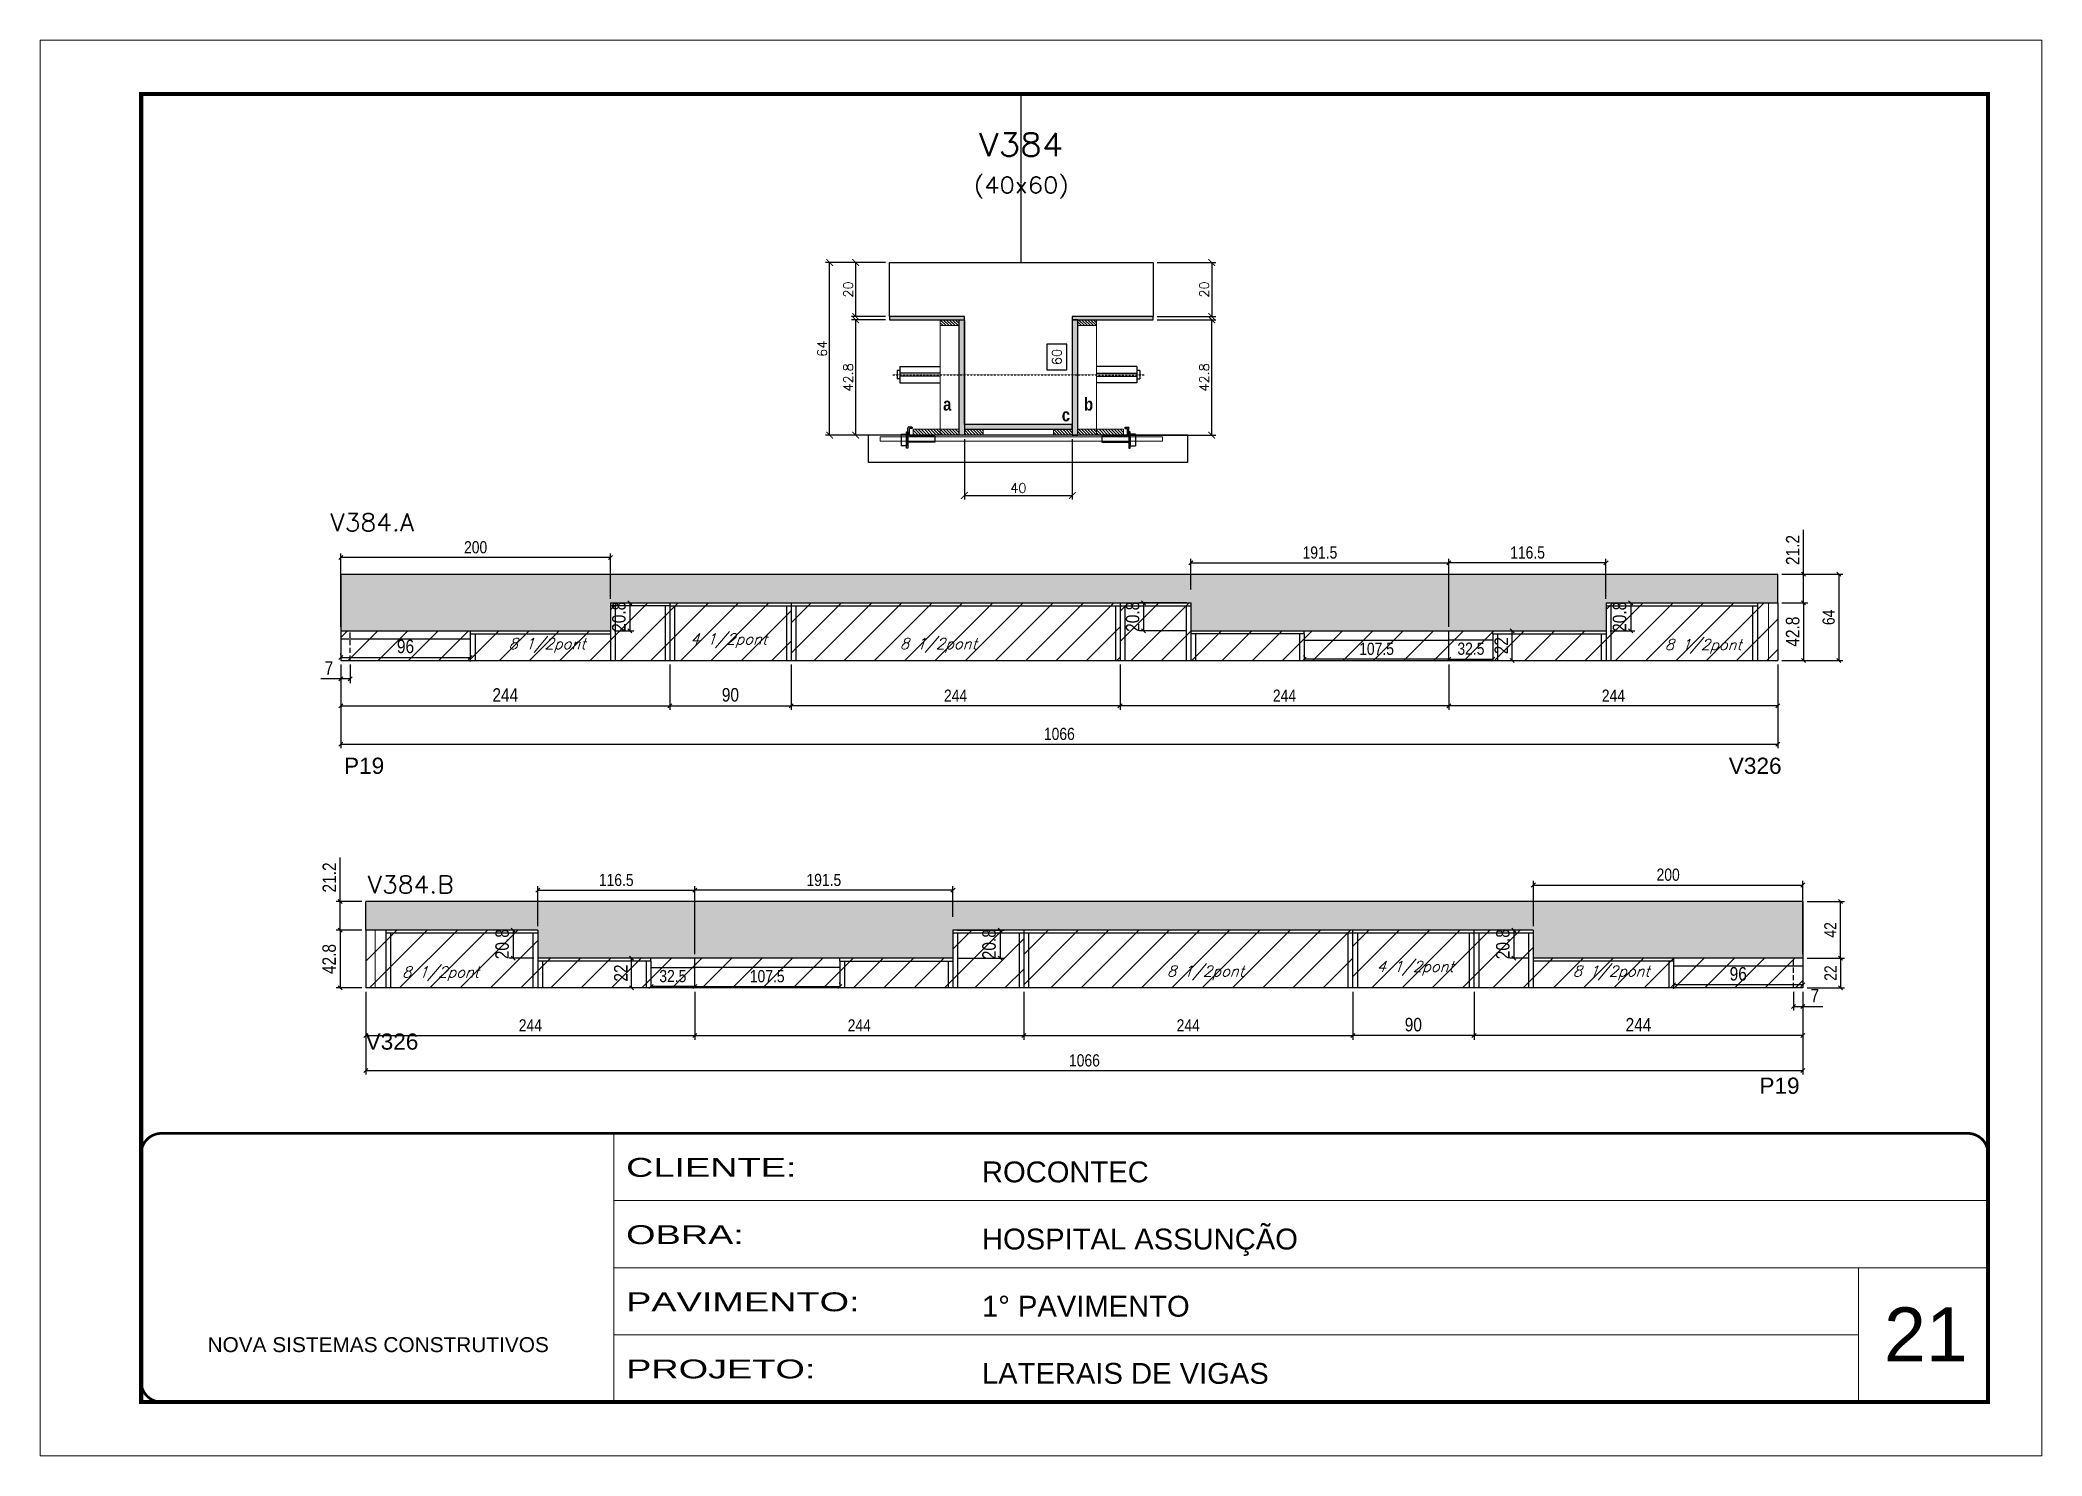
# Model space of a CAD drawing. Extents: x 137137 to 143418, y 10464 to 34486.
# Drawn here: x 137137 to 138622, y 27693 to 28743 of the extents above; entities that cross this region are included whole.
import ezdxf
from ezdxf.enums import TextEntityAlignment as Align

# ---------------------------------------------------------------- set-up
doc = ezdxf.new("R2010")
doc.units = 0
for name, pattern in [('CONTINUO', [0]), ('DASHED', [0.75, 0.5, -0.25]), ('HIDDEN', [0.375, 0.25, -0.125])]:
    doc.linetypes.add(name, pattern=pattern)
for name, color, linetype in [('5', 5, 'Continuous'), ('barrote', 251, 'Continuous'), ('COTA', 241, 'Continuous'), ('Cota Seção (2x)', 4, 'Continuous'), ('detalhes', 4, 'Continuous'), ('Painéis', 200, 'Continuous'), ('presilha', 1, 'Continuous'), ('SARR_2.2x7', 40, 'Continuous'), ('SARR_3.5x7', 81, 'Continuous'), ('TENSOR', 3, 'Continuous'), ('texto', 7, 'Continuous'), ('Texto de Titulo', 7, 'Continuous'), ('Texto Qtd Sarr', 242, 'Continuous')]:
    doc.layers.add(name, color=color, linetype=linetype)
for name, color, linetype, lineweight in [('CARIMBO', 255, 'Continuous', 9), ('CONCRETO', 251, 'Continuous', 25), ('Escoras', 2, 'Continuous', 25), ('Folhas', 255, 'Continuous', 9), ('Hachura', 251, 'Continuous', 9), ('Madeira', 126, 'Continuous', 18), ('Sarr 2.2x7', 40, 'Continuous', 9), ('SARRAFO DE PRESSAO', 251, 'DASHED', 9), ('SCO-___-LAJ', 2, 'Continuous', 0), ('Texto Seção', 7, 'Continuous', 15)]:
    doc.layers.add(name, color=color, linetype=linetype, lineweight=lineweight)
doc.styles.add('ARIAL', font='arial.ttf')
doc.styles.add('COTA TECNICA', font='techl___.ttf', dxfattribs={"height": 10})
doc.styles.add('COTA TECNICA-50', font='techl___.ttf', dxfattribs={"height": 9})
doc.styles.add('REGUA-120', font='ROMANS.shx', dxfattribs={"height": 15})
doc.styles.add('Romans', font='romans.shx')
doc.styles.get("Standard").update_dxf_attribs({"font": 'arial.ttf'})
doc.styles.add('TECNICA', font='techb___.ttf', dxfattribs={"height": 10})
doc.styles.add('Tecnologia', font='')
doc.styles.get('Tecnologia').set_extended_font_data('Forgotten Futurist')
doc.dimstyles.new('COTA PAINEL-50', dxfattribs={"dimtxt": 9, "dimasz": 3, "dimexe": 3, "dimexo": 3, "dimgap": 3, "dimtad": 1, "dimdec": 1, "dimzin": 12, "dimdsep": 46, "dimtxsty": 'COTA TECNICA-50', "dimblk1": 'OBLIQUE', "dimblk2": 'OBLIQUE', "dimsah": 1, "dimcen": 0.9, "dimclrd": 4, "dimclre": 4, "dimclrt": 240, "dimadec": 1, "dimazin": 3, "dimtfac": 1, "dimtdec": 1, "dimtmove": 0, "dimatfit": 3, "dimfxl": 1, "dimtolj": 1, "dimtzin": 12, "dimarcsym": 0})
doc.dimstyles.new('Cota Seção (2x)', dxfattribs={"dimtxt": 7, "dimasz": 5, "dimexe": 3, "dimexo": 3, "dimgap": 2, "dimtad": 3, "dimdec": 1, "dimlfac": 0.5, "dimzin": 12, "dimdsep": 46, "dimtxsty": 'Romans', "dimblk": 'ARCHTICK', "dimcen": 0, "dimclrd": 4, "dimclre": 4, "dimclrt": 1, "dimadec": 1, "dimazin": 3, "dimtfac": 1, "dimtdec": 1, "dimtmove": 0, "dimatfit": 3, "dimldrblk": 'OBLIQUE', "dimfxl": 1, "dimtolj": 1, "dimtzin": 12, "dimarcsym": 0})
doc.dimstyles.new('Cota Seção interna', dxfattribs={"dimtxt": 7, "dimasz": 6, "dimexe": 0.18, "dimexo": 2, "dimgap": -4, "dimtad": 3, "dimdec": 1, "dimlfac": 0.5, "dimzin": 12, "dimdsep": 46, "dimtxsty": 'Romans', "dimblk": 'ARCHTICK', "dimcen": 0.09, "dimse1": 1, "dimse2": 1, "dimsd1": 1, "dimsd2": 1, "dimclrd": 180, "dimclre": 5, "dimclrt": 1, "dimadec": 0, "dimazin": 3, "dimtfac": 1, "dimtdec": 1, "dimtofl": 0, "dimtmove": 0, "dimatfit": 3, "dimldrblk": 'ARCHTICK', "dimfxl": 1, "dimtolj": 1, "dimtzin": 0, "dimarcsym": 0})
doc.dimstyles.new('PAINEL', dxfattribs={"dimtxt": 10, "dimasz": 3, "dimexe": 3, "dimexo": 3, "dimgap": 3, "dimtad": 1, "dimdec": 1, "dimzin": 12, "dimdsep": 46, "dimtxsty": 'COTA TECNICA', "dimblk1": 'OBLIQUE', "dimblk2": 'OBLIQUE', "dimsah": 1, "dimcen": 0.9, "dimclrd": 4, "dimclre": 4, "dimclrt": 240, "dimadec": 1, "dimazin": 3, "dimtfac": 1, "dimtdec": 1, "dimtmove": 0, "dimatfit": 3, "dimfxl": 1, "dimtolj": 1, "dimtzin": 12, "dimarcsym": 0})
pattern_1 = [(45, (7542.53, 1271.832), (-11.2253202, 11.2253202), [])]
pattern_2 = [(45, (7524.011, 1514.655), (-11.2253202, 11.2253202), [])]
pattern_3 = [(315, (160779.6193, 20220.2569), (1.12253202, 1.12253202), [])]
pattern_4 = [(315, (160821.6193, 20220.2569), (1.12253202, 1.12253202), [])]

msp = doc.modelspace()

# ---------------------------------------------------------------- texts
at = {"layer": '5', "linetype": 'Continuous'}
for s, p in [('P19', (137362.77, 28198.74)), ('V326', (138389.99, 28198.74)), ('V326', (137378.79, 27994.2)), ('P19', (138412.68, 27961.49))]:
    msp.add_text(s, height=12, rotation=359.99996, dxfattribs=at).set_placement(p)
at = {"layer": 'CARIMBO', "style": 'ARIAL'}
msp.add_text('21', height=40, dxfattribs=at).set_placement((138505.15, 27763.04))
at = {"layer": 'detalhes', "style": 'TECNICA'}
for s, p in [('a', (137807.17, 28468.1)), ('c', (137895.2, 28460.14)), ('b', (137911.71, 28468.09))]:
    msp.add_text(s, height=9.6, dxfattribs=at).set_placement(p)
at = {"layer": 'texto', "color": 2, "char_height": 8, "attachment_point": 5, "style": 'Romans'}
for s, insert in [('{\\Q19;\\C256;4 1/2pont}', (137648.1, 28297.41)), ('{\\Q19;\\C256;8 1/2pont}', (137513.37, 28293.97)), ('{\\Q19;\\C256;8 1/2pont}', (137803.63, 28293.97)), ('{\\Q19;\\C256;8 1/2pont}', (138371.02, 28293.27)), ('{\\Q19;\\C256;8 1/2pont}', (137434.36, 28050.45)), ('{\\Q19;\\C256;8 1/2pont}', (138001.75, 28051.15)), ('{\\Q19;\\C256;4 1/2pont}', (138157.39, 28054.59)), ('{\\Q19;\\C256;8 1/2pont}', (138302.76, 28051.15))]:
    msp.add_mtext(s, dxfattribs=dict(at, insert=insert))
at = {"layer": 'Texto Seção', "style": 'REGUA-120', "width": 1.05}
for s, p in [('V384.A', (137352.77, 28378.79)), ('V384.B', (137380.45, 28110.2))]:
    msp.add_text(s, height=13, dxfattribs=at).set_placement(p)

# ---------------------------------------------------------------- blocks, each defined once
blk = doc.blocks.new('9999999999')
at = {"color": 30, "linetype": 'CONTINUO'}
for p, q in [((98564.6, 34230.2), (98564.6, 34429.4)), ((98564.6, 34379.6), (99584, 34379.6)), ((98564.6, 34329.8), (99488, 34329.8)), ((99584, 34329.8), (99488, 34329.8)), ((99488, 34329.8), (99488, 34230.2)), ((98564.6, 34280), (99488, 34280))]:
    blk.add_line(p, q, dxfattribs=at)
at = {"color": 30, "linetype": 'CONTINUO', "const_width": 2}
blk.add_lwpolyline([(99584, 34230.2), (99584, 34414.4, 0.414214), (99569, 34429.4), (98229, 34429.4, 0.414214), (98214, 34414.4), (98214, 34245.2, 0.414214), (98229, 34230.2), (99584, 34230.2)], format="xyb", dxfattribs=at)
at = {"layer": 'Folhas'}
blk.add_lwpolyline([(98139, 34190.2), (99624, 34190.2), (99624, 35240.2), (98139, 35240.2)], close=True, dxfattribs=at)
at = {"layer": 'Folhas', "color": 30, "const_width": 3}
blk.add_lwpolyline([(98214, 34230.2), (99584, 34230.2), (99584, 35200.2), (98214, 35200.2)], close=True, dxfattribs=at)
at = {"color": 7, "linetype": 'Continuous', "ltscale": 5, "style": 'ARIAL'}
for s, height, p in [('ROCONTEC', 15.48, (98837.7, 34393.1)), ('HOSPITAL ASSUNÇÃO', 15.483, (98837.7, 34343.3)), ('1° PAVIMENTO', 15.483, (98837.7, 34293.5)), ('NOVA SISTEMAS CONSTRUTIVOS', 11.059, (98263.2, 34267.2)), ('LATERAIS DE VIGAS', 15.483, (98837.7, 34243.7))]:
    blk.add_text(s, height=height, dxfattribs=at).set_placement(p)
at = {"layer": 'Folhas', "color": 7, "style": 'Tecnologia', "width": 1.5}
for s, p in [('CLIENTE:', (98573.7, 34397.2)), ('OBRA:', (98573.7, 34347.3)), ('PAVIMENTO:', (98573.7, 34297.5)), ('PROJETO:', (98573.7, 34247.7))]:
    blk.add_text(s, height=14, dxfattribs=at).set_placement(p)
blk = doc.blocks.new('_Oblique')
at = {"color": 0, "linetype": 'ByBlock', "lineweight": -2}
blk.add_line((-0.5, -0.5), (0.5, 0.5), dxfattribs=at)
blk = doc.blocks.new('*D870')
at = {"layer": 'COTA', "color": 4, "linetype": 'ByBlock', "lineweight": -2, "transparency": 16777216}
for p, q in [((137503.5, 28082.8), (137485.2, 28082.8)), ((137488.2, 28082.8), (137488.2, 28062)), ((137503.5, 28062), (137485.2, 28062))]:
    blk.add_line(p, q, dxfattribs=at)
at = {"layer": 'Defpoints', "color": 0, "linetype": 'ByBlock', "transparency": 16777216}
for p in [(137506.5, 28082.8), (137488.2, 28062), (137506.5, 28062)]:
    blk.add_point(p, dxfattribs=at)
at = {"layer": 'COTA', "color": 4, "linetype": 'ByBlock', "lineweight": -2, "transparency": 16777216, "xscale": 3, "yscale": 3, "zscale": 3}
for p, rotation in [((137488.2, 28082.8), 90), ((137488.2, 28062), 270)]:
    blk.add_blockref('_Oblique', p, dxfattribs=dict(at, rotation=rotation))
at = {"layer": 'COTA', "color": 240, "linetype": 'ByBlock', "transparency": 16777216, "insert": (137480.1, 28072.4), "char_height": 10, "attachment_point": 5, "rotation": 90, "style": 'COTA TECNICA'}
blk.add_mtext('\\A1;20.8', dxfattribs=at)
blk = doc.blocks.new('*D871')
at = {"layer": 'COTA', "color": 4, "linetype": 'ByBlock', "lineweight": -2, "transparency": 16777216}
for p, q in [((137817.5, 28082.8), (137852.5, 28082.8)), ((137849.5, 28082.8), (137849.5, 28062)), ((137817.5, 28062), (137852.5, 28062))]:
    blk.add_line(p, q, dxfattribs=at)
at = {"layer": 'Defpoints', "color": 0, "linetype": 'ByBlock', "transparency": 16777216}
for p in [(137814.5, 28082.8), (137814.5, 28062), (137849.5, 28062)]:
    blk.add_point(p, dxfattribs=at)
at = {"layer": 'COTA', "color": 4, "linetype": 'ByBlock', "lineweight": -2, "transparency": 16777216, "xscale": 3, "yscale": 3, "zscale": 3}
for p, rotation in [((137849.5, 28082.8), 90), ((137849.5, 28062), 270)]:
    blk.add_blockref('_Oblique', p, dxfattribs=dict(at, rotation=rotation))
at = {"layer": 'COTA', "color": 240, "linetype": 'ByBlock', "transparency": 16777216, "insert": (137841.3, 28072.4), "char_height": 10, "attachment_point": 5, "rotation": 90, "style": 'COTA TECNICA'}
blk.add_mtext('\\A1;20.8', dxfattribs=at)
blk = doc.blocks.new('*D813')
at = {"layer": 'COTA', "color": 4, "linetype": 'ByBlock', "lineweight": -2, "transparency": 16777216}
for p, q in [((137376, 28082.8), (137356.9, 28082.8)), ((137359.9, 28082.8), (137359.9, 28040)), ((137376, 28040), (137356.9, 28040))]:
    blk.add_line(p, q, dxfattribs=at)
at = {"layer": 'Defpoints', "color": 0, "linetype": 'ByBlock', "transparency": 16777216}
for p in [(137379, 28082.8), (137359.9, 28040), (137379, 28040)]:
    blk.add_point(p, dxfattribs=at)
at = {"layer": 'COTA', "color": 4, "linetype": 'ByBlock', "lineweight": -2, "transparency": 16777216, "xscale": 3, "yscale": 3, "zscale": 3}
for p, rotation in [((137359.9, 28082.8), 90), ((137359.9, 28040), 270)]:
    blk.add_blockref('_Oblique', p, dxfattribs=dict(at, rotation=rotation))
at = {"layer": 'COTA', "color": 240, "linetype": 'ByBlock', "transparency": 16777216, "insert": (137351.8, 28061.4), "char_height": 10, "attachment_point": 5, "rotation": 90, "style": 'COTA TECNICA'}
blk.add_mtext('\\A1;42.8', dxfattribs=at)
blk = doc.blocks.new('*D814')
at = {"layer": 'COTA', "color": 4, "linetype": 'ByBlock', "lineweight": -2, "transparency": 16777216}
for p, q in [((137359.9, 28104), (137359.9, 28136.7)), ((137376, 28104), (137356.9, 28104)), ((137359.9, 28082.8), (137359.9, 28104)), ((137376, 28082.8), (137356.9, 28082.8))]:
    blk.add_line(p, q, dxfattribs=at)
at = {"layer": 'Defpoints', "color": 0, "linetype": 'ByBlock', "transparency": 16777216}
for p in [(137359.9, 28104), (137379, 28104), (137379, 28082.8)]:
    blk.add_point(p, dxfattribs=at)
at = {"layer": 'COTA', "color": 4, "linetype": 'ByBlock', "lineweight": -2, "transparency": 16777216, "xscale": 3, "yscale": 3, "zscale": 3}
for p, rotation in [((137359.9, 28104), 90), ((137359.9, 28082.8), 270)]:
    blk.add_blockref('_Oblique', p, dxfattribs=dict(at, rotation=rotation))
at = {"layer": 'COTA', "color": 240, "linetype": 'ByBlock', "transparency": 16777216, "insert": (137351.9, 28121.9), "char_height": 10, "attachment_point": 5, "rotation": 90, "style": 'COTA TECNICA'}
blk.add_mtext('\\A1;21.2', dxfattribs=at)
blk = doc.blocks.new('*D872')
at = {"layer": 'COTA', "color": 4, "linetype": 'ByBlock', "lineweight": -2, "transparency": 16777216}
for p, q in [((138201, 28037), (138201, 28001.6)), ((138445, 28037), (138445, 28001.6)), ((138445, 28004.6), (138201, 28004.6))]:
    blk.add_line(p, q, dxfattribs=at)
at = {"layer": 'Defpoints', "color": 0, "linetype": 'ByBlock', "transparency": 16777216}
for p in [(138201, 28040), (138445, 28040), (138201, 28004.6)]:
    blk.add_point(p, dxfattribs=at)
at = {"layer": 'COTA', "color": 4, "linetype": 'ByBlock', "lineweight": -2, "transparency": 16777216, "xscale": 3, "yscale": 3, "zscale": 3, "rotation": 180}
blk.add_blockref('_Oblique', (138201, 28004.6), dxfattribs=at)
at = {"layer": 'COTA', "color": 4, "linetype": 'ByBlock', "lineweight": -2, "transparency": 16777216, "xscale": 3, "yscale": 3, "zscale": 3}
blk.add_blockref('_Oblique', (138445, 28004.6), dxfattribs=at)
at = {"layer": 'COTA', "color": 240, "linetype": 'ByBlock', "transparency": 16777216, "insert": (138323, 28012.7), "char_height": 10, "attachment_point": 5, "style": 'COTA TECNICA'}
blk.add_mtext('\\A1;244', dxfattribs=at)
blk = doc.blocks.new('*D815')
at = {"layer": 'COTA', "color": 4, "linetype": 'ByBlock', "lineweight": -2, "transparency": 16777216}
for p, q in [((138111, 28037), (138111, 28001.6)), ((138201, 28037), (138201, 28001.6)), ((138201, 28004.6), (138111, 28004.6))]:
    blk.add_line(p, q, dxfattribs=at)
at = {"layer": 'Defpoints', "color": 0, "linetype": 'ByBlock', "transparency": 16777216}
for p in [(138111, 28040), (138201, 28040), (138111, 28004.6)]:
    blk.add_point(p, dxfattribs=at)
at = {"layer": 'COTA', "color": 4, "linetype": 'ByBlock', "lineweight": -2, "transparency": 16777216, "xscale": 3, "yscale": 3, "zscale": 3, "rotation": 180}
blk.add_blockref('_Oblique', (138111, 28004.6), dxfattribs=at)
at = {"layer": 'COTA', "color": 4, "linetype": 'ByBlock', "lineweight": -2, "transparency": 16777216, "xscale": 3, "yscale": 3, "zscale": 3}
blk.add_blockref('_Oblique', (138201, 28004.6), dxfattribs=at)
at = {"layer": 'COTA', "color": 240, "linetype": 'ByBlock', "transparency": 16777216, "insert": (138156, 28012.7), "char_height": 10, "attachment_point": 5, "style": 'COTA TECNICA'}
blk.add_mtext('\\A1;90', dxfattribs=at)
blk = doc.blocks.new('*D873')
at = {"layer": 'COTA', "color": 4, "linetype": 'ByBlock', "lineweight": -2, "transparency": 16777216}
for p, q in [((138242, 28082.8), (138227.6, 28082.8)), ((138230.6, 28082.8), (138230.6, 28062)), ((138242, 28062), (138227.6, 28062))]:
    blk.add_line(p, q, dxfattribs=at)
at = {"layer": 'Defpoints', "color": 0, "linetype": 'ByBlock', "transparency": 16777216}
for p in [(138245, 28082.8), (138230.6, 28062), (138245, 28062)]:
    blk.add_point(p, dxfattribs=at)
at = {"layer": 'COTA', "color": 4, "linetype": 'ByBlock', "lineweight": -2, "transparency": 16777216, "xscale": 3, "yscale": 3, "zscale": 3}
for p, rotation in [((138230.6, 28082.8), 90), ((138230.6, 28062), 270)]:
    blk.add_blockref('_Oblique', p, dxfattribs=dict(at, rotation=rotation))
at = {"layer": 'COTA', "color": 240, "linetype": 'ByBlock', "transparency": 16777216, "insert": (138222.4, 28072.4), "char_height": 10, "attachment_point": 5, "rotation": 90, "style": 'COTA TECNICA'}
blk.add_mtext('\\A1;20.8', dxfattribs=at)
blk = doc.blocks.new('*D874')
at = {"layer": 'COTA', "color": 4, "linetype": 'ByBlock', "lineweight": -2, "transparency": 16777216}
for p, q in [((138349, 28048), (138349, 28039.2)), ((138445, 28042.2), (138349, 28042.2)), ((138445, 28044), (138445, 28045.2))]:
    blk.add_line(p, q, dxfattribs=at)
at = {"layer": 'Defpoints', "color": 0, "linetype": 'ByBlock', "transparency": 16777216}
for p in [(138349, 28051), (138349, 28042.2), (138445, 28041)]:
    blk.add_point(p, dxfattribs=at)
at = {"layer": 'COTA', "color": 4, "linetype": 'ByBlock', "lineweight": -2, "transparency": 16777216, "xscale": 3, "yscale": 3, "zscale": 3, "rotation": 180}
blk.add_blockref('_Oblique', (138349, 28042.2), dxfattribs=at)
at = {"layer": 'COTA', "color": 4, "linetype": 'ByBlock', "lineweight": -2, "transparency": 16777216, "xscale": 3, "yscale": 3, "zscale": 3}
blk.add_blockref('_Oblique', (138445, 28042.2), dxfattribs=at)
at = {"layer": 'COTA', "color": 240, "linetype": 'ByBlock', "transparency": 16777216, "insert": (138397, 28050.4), "char_height": 10, "attachment_point": 5, "style": 'COTA TECNICA'}
blk.add_mtext('\\A1;96', dxfattribs=at)
blk = doc.blocks.new('*D875')
at = {"layer": 'COTA', "color": 4, "linetype": 'ByBlock', "lineweight": -2, "transparency": 16777216}
for p, q in [((137587.5, 28062), (137573.1, 28062)), ((137576.1, 28040), (137576.1, 28062)), ((137587.5, 28040), (137573.1, 28040))]:
    blk.add_line(p, q, dxfattribs=at)
at = {"layer": 'Defpoints', "color": 0, "linetype": 'ByBlock', "transparency": 16777216}
for p in [(137576.1, 28062), (137590.5, 28062), (137590.5, 28040)]:
    blk.add_point(p, dxfattribs=at)
at = {"layer": 'COTA', "color": 4, "linetype": 'ByBlock', "lineweight": -2, "transparency": 16777216, "xscale": 3, "yscale": 3, "zscale": 3}
for p, rotation in [((137576.1, 28062), 90), ((137576.1, 28040), 270)]:
    blk.add_blockref('_Oblique', p, dxfattribs=dict(at, rotation=rotation))
at = {"layer": 'COTA', "color": 240, "linetype": 'ByBlock', "transparency": 16777216, "insert": (137568.1, 28051), "char_height": 10, "attachment_point": 5, "rotation": 90, "style": 'COTA TECNICA'}
blk.add_mtext('\\A1;22', dxfattribs=at)
blk = doc.blocks.new('*D816')
at = {"layer": 'Defpoints', "color": 0, "linetype": 'ByBlock', "transparency": 16777216}
for p in [(137379, 28040), (137623, 28040), (137623, 28004.6)]:
    blk.add_point(p, dxfattribs=at)
at = {"layer": 'Escoras', "color": 4, "linetype": 'ByBlock', "lineweight": -2, "transparency": 16777216}
for p, q in [((137379, 28037), (137379, 28001.6)), ((137623, 28037), (137623, 28001.6)), ((137379, 28004.6), (137623, 28004.6))]:
    blk.add_line(p, q, dxfattribs=at)
at = {"layer": 'Escoras', "color": 4, "linetype": 'ByBlock', "lineweight": -2, "transparency": 16777216, "xscale": 3, "yscale": 3, "zscale": 3, "rotation": 180}
blk.add_blockref('_Oblique', (137379, 28004.6), dxfattribs=at)
at = {"layer": 'Escoras', "color": 4, "linetype": 'ByBlock', "lineweight": -2, "transparency": 16777216, "xscale": 3, "yscale": 3, "zscale": 3}
blk.add_blockref('_Oblique', (137623, 28004.6), dxfattribs=at)
at = {"layer": 'Escoras', "color": 240, "linetype": 'ByBlock', "transparency": 16777216, "insert": (137501, 28012.2), "char_height": 9, "attachment_point": 5, "style": 'COTA TECNICA-50'}
blk.add_mtext('\\A1;244', dxfattribs=at)
blk = doc.blocks.new('*D817')
at = {"layer": 'Defpoints', "color": 0, "linetype": 'ByBlock', "transparency": 16777216}
for p in [(137623, 28040), (137730.5, 28041), (137730.5, 28040)]:
    blk.add_point(p, dxfattribs=at)
at = {"layer": 'Escoras', "color": 4, "linetype": 'ByBlock', "lineweight": -2, "transparency": 16777216}
for p, q in [((137623, 28043), (137623, 28044)), ((137623, 28041), (137730.5, 28041)), ((137730.5, 28043), (137730.5, 28044))]:
    blk.add_line(p, q, dxfattribs=at)
at = {"layer": 'Escoras', "color": 4, "linetype": 'ByBlock', "lineweight": -2, "transparency": 16777216, "xscale": 3, "yscale": 3, "zscale": 3, "rotation": 180}
blk.add_blockref('_Oblique', (137623, 28041), dxfattribs=at)
at = {"layer": 'Escoras', "color": 4, "linetype": 'ByBlock', "lineweight": -2, "transparency": 16777216, "xscale": 3, "yscale": 3, "zscale": 3}
blk.add_blockref('_Oblique', (137730.5, 28041), dxfattribs=at)
at = {"layer": 'Escoras', "color": 240, "linetype": 'ByBlock', "transparency": 16777216, "insert": (137676.7, 28048.6), "char_height": 9, "attachment_point": 5, "style": 'COTA TECNICA-50'}
blk.add_mtext('\\A1;107.5', dxfattribs=at)
blk = doc.blocks.new('*D876')
at = {"layer": 'Defpoints', "color": 0, "linetype": 'ByBlock', "transparency": 16777216}
for p in [(137623, 28040), (137867, 28040), (137867, 28004.6)]:
    blk.add_point(p, dxfattribs=at)
at = {"layer": 'Escoras', "color": 4, "linetype": 'ByBlock', "lineweight": -2, "transparency": 16777216}
for p, q in [((137623, 28037), (137623, 28001.6)), ((137867, 28037), (137867, 28001.6)), ((137623, 28004.6), (137867, 28004.6))]:
    blk.add_line(p, q, dxfattribs=at)
at = {"layer": 'Escoras', "color": 4, "linetype": 'ByBlock', "lineweight": -2, "transparency": 16777216, "xscale": 3, "yscale": 3, "zscale": 3, "rotation": 180}
blk.add_blockref('_Oblique', (137623, 28004.6), dxfattribs=at)
at = {"layer": 'Escoras', "color": 4, "linetype": 'ByBlock', "lineweight": -2, "transparency": 16777216, "xscale": 3, "yscale": 3, "zscale": 3}
blk.add_blockref('_Oblique', (137867, 28004.6), dxfattribs=at)
at = {"layer": 'Escoras', "color": 240, "linetype": 'ByBlock', "transparency": 16777216, "insert": (137745, 28012.2), "char_height": 9, "attachment_point": 5, "style": 'COTA TECNICA-50'}
blk.add_mtext('\\A1;244', dxfattribs=at)
blk = doc.blocks.new('*D877')
at = {"layer": 'Defpoints', "color": 0, "linetype": 'ByBlock', "transparency": 16777216}
for p in [(137867, 28040), (138111, 28040), (138111, 28004.6)]:
    blk.add_point(p, dxfattribs=at)
at = {"layer": 'Escoras', "color": 4, "linetype": 'ByBlock', "lineweight": -2, "transparency": 16777216}
for p, q in [((137867, 28037), (137867, 28001.6)), ((138111, 28037), (138111, 28001.6)), ((137867, 28004.6), (138111, 28004.6))]:
    blk.add_line(p, q, dxfattribs=at)
at = {"layer": 'Escoras', "color": 4, "linetype": 'ByBlock', "lineweight": -2, "transparency": 16777216, "xscale": 3, "yscale": 3, "zscale": 3, "rotation": 180}
blk.add_blockref('_Oblique', (137867, 28004.6), dxfattribs=at)
at = {"layer": 'Escoras', "color": 4, "linetype": 'ByBlock', "lineweight": -2, "transparency": 16777216, "xscale": 3, "yscale": 3, "zscale": 3}
blk.add_blockref('_Oblique', (138111, 28004.6), dxfattribs=at)
at = {"layer": 'Escoras', "color": 240, "linetype": 'ByBlock', "transparency": 16777216, "insert": (137989, 28012.2), "char_height": 9, "attachment_point": 5, "style": 'COTA TECNICA-50'}
blk.add_mtext('\\A1;244', dxfattribs=at)
blk = doc.blocks.new('*D878')
at = {"layer": 'Defpoints', "color": 0, "linetype": 'ByBlock', "transparency": 16777216}
for p in [(137590.5, 28041), (137590.5, 28041), (137623, 28041)]:
    blk.add_point(p, dxfattribs=at)
at = {"layer": 'Escoras', "color": 4, "linetype": 'ByBlock', "lineweight": -2, "transparency": 16777216}
blk.add_line((137623, 28041), (137590.5, 28041), dxfattribs=at)
at = {"layer": 'Escoras', "color": 4, "linetype": 'ByBlock', "lineweight": -2, "transparency": 16777216, "xscale": 3, "yscale": 3, "zscale": 3, "rotation": 180}
blk.add_blockref('_Oblique', (137590.5, 28041), dxfattribs=at)
at = {"layer": 'Escoras', "color": 4, "linetype": 'ByBlock', "lineweight": -2, "transparency": 16777216, "xscale": 3, "yscale": 3, "zscale": 3}
blk.add_blockref('_Oblique', (137623, 28041), dxfattribs=at)
at = {"layer": 'Escoras', "color": 240, "linetype": 'ByBlock', "transparency": 16777216, "insert": (137606.7, 28048.7), "char_height": 9, "attachment_point": 5, "style": 'COTA TECNICA-50'}
blk.add_mtext('\\A1;32.5', dxfattribs=at)
blk = doc.blocks.new('*D879')
at = {"layer": 'Defpoints', "color": 0, "linetype": 'ByBlock', "transparency": 16777216}
for p in [(137623, 28112.4), (137506.5, 28082.8), (137623, 28062)]:
    blk.add_point(p, dxfattribs=at)
at = {"layer": 'Escoras', "color": 4, "linetype": 'ByBlock', "lineweight": -2, "transparency": 16777216}
for p, q in [((137506.5, 28085.8), (137506.5, 28115.4)), ((137506.5, 28112.4), (137623, 28112.4)), ((137623, 28065), (137623, 28115.4))]:
    blk.add_line(p, q, dxfattribs=at)
at = {"layer": 'Escoras', "color": 4, "linetype": 'ByBlock', "lineweight": -2, "transparency": 16777216, "xscale": 3, "yscale": 3, "zscale": 3, "rotation": 180}
blk.add_blockref('_Oblique', (137506.5, 28112.4), dxfattribs=at)
at = {"layer": 'Escoras', "color": 4, "linetype": 'ByBlock', "lineweight": -2, "transparency": 16777216, "xscale": 3, "yscale": 3, "zscale": 3}
blk.add_blockref('_Oblique', (137623, 28112.4), dxfattribs=at)
at = {"layer": 'Escoras', "color": 240, "linetype": 'ByBlock', "transparency": 16777216, "insert": (137564.7, 28120), "char_height": 9, "attachment_point": 5, "style": 'COTA TECNICA-50'}
blk.add_mtext('\\A1;116.5', dxfattribs=at)
blk = doc.blocks.new('*D818')
at = {"layer": 'Defpoints', "color": 0, "linetype": 'ByBlock', "transparency": 16777216}
for p in [(137623, 28112.4), (137814.5, 28089.7), (137623, 28062)]:
    blk.add_point(p, dxfattribs=at)
at = {"layer": 'Escoras', "color": 4, "linetype": 'ByBlock', "lineweight": -2, "transparency": 16777216}
for p, q in [((137623, 28065), (137623, 28115.4)), ((137814.5, 28112.4), (137623, 28112.4)), ((137814.5, 28092.7), (137814.5, 28115.4))]:
    blk.add_line(p, q, dxfattribs=at)
at = {"layer": 'Escoras', "color": 4, "linetype": 'ByBlock', "lineweight": -2, "transparency": 16777216, "xscale": 3, "yscale": 3, "zscale": 3, "rotation": 180}
blk.add_blockref('_Oblique', (137623, 28112.4), dxfattribs=at)
at = {"layer": 'Escoras', "color": 4, "linetype": 'ByBlock', "lineweight": -2, "transparency": 16777216, "xscale": 3, "yscale": 3, "zscale": 3}
blk.add_blockref('_Oblique', (137814.5, 28112.4), dxfattribs=at)
at = {"layer": 'Escoras', "color": 240, "linetype": 'ByBlock', "transparency": 16777216, "insert": (137718.7, 28120), "char_height": 9, "attachment_point": 5, "style": 'COTA TECNICA-50'}
blk.add_mtext('\\A1;191.5', dxfattribs=at)
blk = doc.blocks.new('*D880')
at = {"layer": 'Defpoints', "color": 0, "linetype": 'ByBlock', "transparency": 16777216}
for p in [(138445, 28116.3), (138245, 28082.8), (138445, 28062)]:
    blk.add_point(p, dxfattribs=at)
at = {"layer": 'Escoras', "color": 4, "linetype": 'ByBlock', "lineweight": -2, "transparency": 16777216}
for p, q in [((138245, 28085.8), (138245, 28119.3)), ((138245, 28116.3), (138445, 28116.3)), ((138445, 28065), (138445, 28119.3))]:
    blk.add_line(p, q, dxfattribs=at)
at = {"layer": 'Escoras', "color": 4, "linetype": 'ByBlock', "lineweight": -2, "transparency": 16777216, "xscale": 3, "yscale": 3, "zscale": 3, "rotation": 180}
blk.add_blockref('_Oblique', (138245, 28116.3), dxfattribs=at)
at = {"layer": 'Escoras', "color": 4, "linetype": 'ByBlock', "lineweight": -2, "transparency": 16777216, "xscale": 3, "yscale": 3, "zscale": 3}
blk.add_blockref('_Oblique', (138445, 28116.3), dxfattribs=at)
at = {"layer": 'Escoras', "color": 240, "linetype": 'ByBlock', "transparency": 16777216, "insert": (138345, 28123.9), "char_height": 9, "attachment_point": 5, "style": 'COTA TECNICA-50'}
blk.add_mtext('\\A1;200', dxfattribs=at)
blk = doc.blocks.new('*D881')
at = {"layer": 'COTA', "color": 4, "linetype": 'ByBlock', "lineweight": -2, "transparency": 16777216}
for p, q in [((138438, 28037), (138438, 28023.3)), ((138445, 28037), (138445, 28023.3)), ((138438, 28026.3), (138445, 28026.3)), ((138445, 28026.3), (138459.7, 28026.3))]:
    blk.add_line(p, q, dxfattribs=at)
at = {"layer": 'Defpoints', "color": 0, "linetype": 'ByBlock', "transparency": 16777216}
for p in [(138438, 28040), (138445, 28040), (138445, 28026.3)]:
    blk.add_point(p, dxfattribs=at)
at = {"layer": 'COTA', "color": 4, "linetype": 'ByBlock', "lineweight": -2, "transparency": 16777216, "xscale": 3, "yscale": 3, "zscale": 3, "rotation": 180}
blk.add_blockref('_Oblique', (138438, 28026.3), dxfattribs=at)
at = {"layer": 'COTA', "color": 4, "linetype": 'ByBlock', "lineweight": -2, "transparency": 16777216, "xscale": 3, "yscale": 3, "zscale": 3}
blk.add_blockref('_Oblique', (138445, 28026.3), dxfattribs=at)
at = {"layer": 'COTA', "color": 240, "linetype": 'ByBlock', "transparency": 16777216, "insert": (138453.8, 28034.3), "char_height": 10, "attachment_point": 5, "style": 'COTA TECNICA'}
blk.add_mtext('\\A1;7', dxfattribs=at)
blk = doc.blocks.new('*D882')
at = {"layer": 'COTA', "color": 4, "linetype": 'ByBlock', "lineweight": -2, "transparency": 16777216}
for p, q in [((138301.9, 28325.6), (138320.2, 28325.6)), ((138317.2, 28325.6), (138317.2, 28304.8)), ((138301.9, 28304.8), (138320.2, 28304.8))]:
    blk.add_line(p, q, dxfattribs=at)
at = {"layer": 'Defpoints', "color": 0, "linetype": 'ByBlock', "transparency": 16777216}
for p in [(138298.9, 28325.6), (138298.9, 28304.8), (138317.2, 28304.8)]:
    blk.add_point(p, dxfattribs=at)
at = {"layer": 'COTA', "color": 4, "linetype": 'ByBlock', "lineweight": -2, "transparency": 16777216, "xscale": 3, "yscale": 3, "zscale": 3}
for p, rotation in [((138317.2, 28325.6), 90), ((138317.2, 28304.8), 270)]:
    blk.add_blockref('_Oblique', p, dxfattribs=dict(at, rotation=rotation))
at = {"layer": 'COTA', "color": 240, "linetype": 'ByBlock', "transparency": 16777216, "insert": (138309, 28315.2), "char_height": 10, "attachment_point": 5, "rotation": 90, "style": 'COTA TECNICA'}
blk.add_mtext('\\A1;20.8', dxfattribs=at)
blk = doc.blocks.new('*D883')
at = {"layer": 'COTA', "color": 4, "linetype": 'ByBlock', "lineweight": -2, "transparency": 16777216}
for p, q in [((137987.9, 28325.6), (137952.9, 28325.6)), ((137955.9, 28325.6), (137955.9, 28304.8)), ((137987.9, 28304.8), (137952.9, 28304.8))]:
    blk.add_line(p, q, dxfattribs=at)
at = {"layer": 'Defpoints', "color": 0, "linetype": 'ByBlock', "transparency": 16777216}
for p in [(137990.9, 28325.6), (137955.9, 28304.8), (137990.9, 28304.8)]:
    blk.add_point(p, dxfattribs=at)
at = {"layer": 'COTA', "color": 4, "linetype": 'ByBlock', "lineweight": -2, "transparency": 16777216, "xscale": 3, "yscale": 3, "zscale": 3}
for p, rotation in [((137955.9, 28325.6), 90), ((137955.9, 28304.8), 270)]:
    blk.add_blockref('_Oblique', p, dxfattribs=dict(at, rotation=rotation))
at = {"layer": 'COTA', "color": 240, "linetype": 'ByBlock', "transparency": 16777216, "insert": (137947.8, 28315.2), "char_height": 10, "attachment_point": 5, "rotation": 90, "style": 'COTA TECNICA'}
blk.add_mtext('\\A1;20.8', dxfattribs=at)
blk = doc.blocks.new('*D819')
at = {"layer": 'COTA', "color": 4, "linetype": 'ByBlock', "lineweight": -2, "transparency": 16777216}
for p, q in [((138429.4, 28325.6), (138448.5, 28325.6)), ((138445.5, 28325.6), (138445.5, 28282.8)), ((138429.4, 28282.8), (138448.5, 28282.8))]:
    blk.add_line(p, q, dxfattribs=at)
at = {"layer": 'Defpoints', "color": 0, "linetype": 'ByBlock', "transparency": 16777216}
for p in [(138426.4, 28325.6), (138426.4, 28282.8), (138445.5, 28282.8)]:
    blk.add_point(p, dxfattribs=at)
at = {"layer": 'COTA', "color": 4, "linetype": 'ByBlock', "lineweight": -2, "transparency": 16777216, "xscale": 3, "yscale": 3, "zscale": 3}
for p, rotation in [((138445.5, 28325.6), 90), ((138445.5, 28282.8), 270)]:
    blk.add_blockref('_Oblique', p, dxfattribs=dict(at, rotation=rotation))
at = {"layer": 'COTA', "color": 240, "linetype": 'ByBlock', "transparency": 16777216, "insert": (138437.4, 28304.2), "char_height": 10, "attachment_point": 5, "rotation": 90, "style": 'COTA TECNICA'}
blk.add_mtext('\\A1;42.8', dxfattribs=at)
blk = doc.blocks.new('*D820')
at = {"layer": 'COTA', "color": 4, "linetype": 'ByBlock', "lineweight": -2, "transparency": 16777216}
for p, q in [((138445.5, 28346.8), (138445.5, 28379.6)), ((138429.4, 28346.8), (138448.5, 28346.8)), ((138445.5, 28325.6), (138445.5, 28346.8)), ((138429.4, 28325.6), (138448.5, 28325.6))]:
    blk.add_line(p, q, dxfattribs=at)
at = {"layer": 'Defpoints', "color": 0, "linetype": 'ByBlock', "transparency": 16777216}
for p in [(138426.4, 28346.8), (138445.5, 28346.8), (138426.4, 28325.6)]:
    blk.add_point(p, dxfattribs=at)
at = {"layer": 'COTA', "color": 4, "linetype": 'ByBlock', "lineweight": -2, "transparency": 16777216, "xscale": 3, "yscale": 3, "zscale": 3}
for p, rotation in [((138445.5, 28346.8), 90), ((138445.5, 28325.6), 270)]:
    blk.add_blockref('_Oblique', p, dxfattribs=dict(at, rotation=rotation))
at = {"layer": 'COTA', "color": 240, "linetype": 'ByBlock', "transparency": 16777216, "insert": (138437.4, 28364.7), "char_height": 10, "attachment_point": 5, "rotation": 90, "style": 'COTA TECNICA'}
blk.add_mtext('\\A1;21.2', dxfattribs=at)
blk = doc.blocks.new('*D884')
at = {"layer": 'COTA', "color": 4, "linetype": 'ByBlock', "lineweight": -2, "transparency": 16777216}
for p, q in [((137360.4, 28279.8), (137360.4, 28246.2)), ((137604.4, 28279.8), (137604.4, 28246.2)), ((137360.4, 28249.2), (137604.4, 28249.2))]:
    blk.add_line(p, q, dxfattribs=at)
at = {"layer": 'Defpoints', "color": 0, "linetype": 'ByBlock', "transparency": 16777216}
for p in [(137360.4, 28282.8), (137604.4, 28282.8), (137604.4, 28249.2)]:
    blk.add_point(p, dxfattribs=at)
at = {"layer": 'COTA', "color": 4, "linetype": 'ByBlock', "lineweight": -2, "transparency": 16777216, "xscale": 3, "yscale": 3, "zscale": 3, "rotation": 180}
blk.add_blockref('_Oblique', (137360.4, 28249.2), dxfattribs=at)
at = {"layer": 'COTA', "color": 4, "linetype": 'ByBlock', "lineweight": -2, "transparency": 16777216, "xscale": 3, "yscale": 3, "zscale": 3}
blk.add_blockref('_Oblique', (137604.4, 28249.2), dxfattribs=at)
at = {"layer": 'COTA', "color": 240, "linetype": 'ByBlock', "transparency": 16777216, "insert": (137482.4, 28257.2), "char_height": 10, "attachment_point": 5, "style": 'COTA TECNICA'}
blk.add_mtext('\\A1;244', dxfattribs=at)
blk = doc.blocks.new('*D821')
at = {"layer": 'COTA', "color": 4, "linetype": 'ByBlock', "lineweight": -2, "transparency": 16777216}
for p, q in [((137604.4, 28279.8), (137604.4, 28246.2)), ((137694.4, 28279.8), (137694.4, 28246.2)), ((137604.4, 28249.2), (137694.4, 28249.2))]:
    blk.add_line(p, q, dxfattribs=at)
at = {"layer": 'Defpoints', "color": 0, "linetype": 'ByBlock', "transparency": 16777216}
for p in [(137604.4, 28282.8), (137694.4, 28282.8), (137694.4, 28249.2)]:
    blk.add_point(p, dxfattribs=at)
at = {"layer": 'COTA', "color": 4, "linetype": 'ByBlock', "lineweight": -2, "transparency": 16777216, "xscale": 3, "yscale": 3, "zscale": 3, "rotation": 180}
blk.add_blockref('_Oblique', (137604.4, 28249.2), dxfattribs=at)
at = {"layer": 'COTA', "color": 4, "linetype": 'ByBlock', "lineweight": -2, "transparency": 16777216, "xscale": 3, "yscale": 3, "zscale": 3}
blk.add_blockref('_Oblique', (137694.4, 28249.2), dxfattribs=at)
at = {"layer": 'COTA', "color": 240, "linetype": 'ByBlock', "transparency": 16777216, "insert": (137649.4, 28257.3), "char_height": 10, "attachment_point": 5, "style": 'COTA TECNICA'}
blk.add_mtext('\\A1;90', dxfattribs=at)
blk = doc.blocks.new('*D885')
at = {"layer": 'COTA', "color": 4, "linetype": 'ByBlock', "lineweight": -2, "transparency": 16777216}
for p, q in [((137563.4, 28325.6), (137577.8, 28325.6)), ((137574.8, 28325.6), (137574.8, 28304.8)), ((137563.4, 28304.8), (137577.8, 28304.8))]:
    blk.add_line(p, q, dxfattribs=at)
at = {"layer": 'Defpoints', "color": 0, "linetype": 'ByBlock', "transparency": 16777216}
for p in [(137560.4, 28325.6), (137560.4, 28304.8), (137574.8, 28304.8)]:
    blk.add_point(p, dxfattribs=at)
at = {"layer": 'COTA', "color": 4, "linetype": 'ByBlock', "lineweight": -2, "transparency": 16777216, "xscale": 3, "yscale": 3, "zscale": 3}
for p, rotation in [((137574.8, 28325.6), 90), ((137574.8, 28304.8), 270)]:
    blk.add_blockref('_Oblique', p, dxfattribs=dict(at, rotation=rotation))
at = {"layer": 'COTA', "color": 240, "linetype": 'ByBlock', "transparency": 16777216, "insert": (137566.7, 28315.2), "char_height": 10, "attachment_point": 5, "rotation": 90, "style": 'COTA TECNICA'}
blk.add_mtext('\\A1;20.8', dxfattribs=at)
blk = doc.blocks.new('*D886')
at = {"layer": 'COTA', "color": 4, "linetype": 'ByBlock', "lineweight": -2, "transparency": 16777216}
for p, q in [((137456.4, 28290.8), (137456.4, 28282.1)), ((137360.4, 28286.8), (137360.4, 28288.1)), ((137360.4, 28285.1), (137456.4, 28285.1))]:
    blk.add_line(p, q, dxfattribs=at)
at = {"layer": 'Defpoints', "color": 0, "linetype": 'ByBlock', "transparency": 16777216}
for p in [(137456.4, 28293.8), (137360.4, 28283.8), (137456.4, 28285.1)]:
    blk.add_point(p, dxfattribs=at)
at = {"layer": 'COTA', "color": 4, "linetype": 'ByBlock', "lineweight": -2, "transparency": 16777216, "xscale": 3, "yscale": 3, "zscale": 3, "rotation": 180}
blk.add_blockref('_Oblique', (137360.4, 28285.1), dxfattribs=at)
at = {"layer": 'COTA', "color": 4, "linetype": 'ByBlock', "lineweight": -2, "transparency": 16777216, "xscale": 3, "yscale": 3, "zscale": 3}
blk.add_blockref('_Oblique', (137456.4, 28285.1), dxfattribs=at)
at = {"layer": 'COTA', "color": 240, "linetype": 'ByBlock', "transparency": 16777216, "insert": (137408.4, 28293.2), "char_height": 10, "attachment_point": 5, "style": 'COTA TECNICA'}
blk.add_mtext('\\A1;96', dxfattribs=at)
blk = doc.blocks.new('*D887')
at = {"layer": 'COTA', "color": 4, "linetype": 'ByBlock', "lineweight": -2, "transparency": 16777216}
for p, q in [((138217.9, 28304.8), (138232.2, 28304.8)), ((138229.2, 28282.8), (138229.2, 28304.8)), ((138217.9, 28282.8), (138232.2, 28282.8))]:
    blk.add_line(p, q, dxfattribs=at)
at = {"layer": 'Defpoints', "color": 0, "linetype": 'ByBlock', "transparency": 16777216}
for p in [(138214.9, 28304.8), (138229.2, 28304.8), (138214.9, 28282.8)]:
    blk.add_point(p, dxfattribs=at)
at = {"layer": 'COTA', "color": 4, "linetype": 'ByBlock', "lineweight": -2, "transparency": 16777216, "xscale": 3, "yscale": 3, "zscale": 3}
for p, rotation in [((138229.2, 28304.8), 90), ((138229.2, 28282.8), 270)]:
    blk.add_blockref('_Oblique', p, dxfattribs=dict(at, rotation=rotation))
at = {"layer": 'COTA', "color": 240, "linetype": 'ByBlock', "transparency": 16777216, "insert": (138221.2, 28293.8), "char_height": 10, "attachment_point": 5, "rotation": 90, "style": 'COTA TECNICA'}
blk.add_mtext('\\A1;22', dxfattribs=at)
blk = doc.blocks.new('*D822')
at = {"layer": 'Defpoints', "color": 0, "linetype": 'ByBlock', "transparency": 16777216}
for p in [(138182.4, 28282.8), (138426.4, 28282.8), (138182.4, 28249.2)]:
    blk.add_point(p, dxfattribs=at)
at = {"layer": 'Escoras', "color": 4, "linetype": 'ByBlock', "lineweight": -2, "transparency": 16777216}
for p, q in [((138182.4, 28279.8), (138182.4, 28246.2)), ((138426.4, 28279.8), (138426.4, 28246.2)), ((138426.4, 28249.2), (138182.4, 28249.2))]:
    blk.add_line(p, q, dxfattribs=at)
at = {"layer": 'Escoras', "color": 4, "linetype": 'ByBlock', "lineweight": -2, "transparency": 16777216, "xscale": 3, "yscale": 3, "zscale": 3, "rotation": 180}
blk.add_blockref('_Oblique', (138182.4, 28249.2), dxfattribs=at)
at = {"layer": 'Escoras', "color": 4, "linetype": 'ByBlock', "lineweight": -2, "transparency": 16777216, "xscale": 3, "yscale": 3, "zscale": 3}
blk.add_blockref('_Oblique', (138426.4, 28249.2), dxfattribs=at)
at = {"layer": 'Escoras', "color": 240, "linetype": 'ByBlock', "transparency": 16777216, "insert": (138304.4, 28256.7), "char_height": 9, "attachment_point": 5, "style": 'COTA TECNICA-50'}
blk.add_mtext('\\A1;244', dxfattribs=at)
blk = doc.blocks.new('*D823')
at = {"layer": 'Defpoints', "color": 0, "linetype": 'ByBlock', "transparency": 16777216}
for p in [(138074.9, 28283.8), (138074.9, 28282.8), (138182.4, 28282.8)]:
    blk.add_point(p, dxfattribs=at)
at = {"layer": 'Escoras', "color": 4, "linetype": 'ByBlock', "lineweight": -2, "transparency": 16777216}
for p, q in [((138074.9, 28285.8), (138074.9, 28286.8)), ((138182.4, 28283.8), (138074.9, 28283.8)), ((138182.4, 28285.8), (138182.4, 28286.8))]:
    blk.add_line(p, q, dxfattribs=at)
at = {"layer": 'Escoras', "color": 4, "linetype": 'ByBlock', "lineweight": -2, "transparency": 16777216, "xscale": 3, "yscale": 3, "zscale": 3, "rotation": 180}
blk.add_blockref('_Oblique', (138074.9, 28283.8), dxfattribs=at)
at = {"layer": 'Escoras', "color": 4, "linetype": 'ByBlock', "lineweight": -2, "transparency": 16777216, "xscale": 3, "yscale": 3, "zscale": 3}
blk.add_blockref('_Oblique', (138182.4, 28283.8), dxfattribs=at)
at = {"layer": 'Escoras', "color": 240, "linetype": 'ByBlock', "transparency": 16777216, "insert": (138128.7, 28291.4), "char_height": 9, "attachment_point": 5, "style": 'COTA TECNICA-50'}
blk.add_mtext('\\A1;107.5', dxfattribs=at)
blk = doc.blocks.new('*D888')
at = {"layer": 'Defpoints', "color": 0, "linetype": 'ByBlock', "transparency": 16777216}
for p in [(137938.4, 28282.8), (138182.4, 28282.8), (137938.4, 28249.2)]:
    blk.add_point(p, dxfattribs=at)
at = {"layer": 'Escoras', "color": 4, "linetype": 'ByBlock', "lineweight": -2, "transparency": 16777216}
for p, q in [((137938.4, 28279.8), (137938.4, 28246.2)), ((138182.4, 28279.8), (138182.4, 28246.2)), ((138182.4, 28249.2), (137938.4, 28249.2))]:
    blk.add_line(p, q, dxfattribs=at)
at = {"layer": 'Escoras', "color": 4, "linetype": 'ByBlock', "lineweight": -2, "transparency": 16777216, "xscale": 3, "yscale": 3, "zscale": 3, "rotation": 180}
blk.add_blockref('_Oblique', (137938.4, 28249.2), dxfattribs=at)
at = {"layer": 'Escoras', "color": 4, "linetype": 'ByBlock', "lineweight": -2, "transparency": 16777216, "xscale": 3, "yscale": 3, "zscale": 3}
blk.add_blockref('_Oblique', (138182.4, 28249.2), dxfattribs=at)
at = {"layer": 'Escoras', "color": 240, "linetype": 'ByBlock', "transparency": 16777216, "insert": (138060.4, 28256.7), "char_height": 9, "attachment_point": 5, "style": 'COTA TECNICA-50'}
blk.add_mtext('\\A1;244', dxfattribs=at)
blk = doc.blocks.new('*D850')
at = {"layer": 'Defpoints', "color": 0, "linetype": 'ByBlock', "transparency": 16777216}
for p in [(137694.4, 28282.8), (137938.4, 28282.8), (137694.4, 28249.2)]:
    blk.add_point(p, dxfattribs=at)
at = {"layer": 'Escoras', "color": 4, "linetype": 'ByBlock', "lineweight": -2, "transparency": 16777216}
for p, q in [((137694.4, 28279.8), (137694.4, 28246.2)), ((137938.4, 28279.8), (137938.4, 28246.2)), ((137938.4, 28249.2), (137694.4, 28249.2))]:
    blk.add_line(p, q, dxfattribs=at)
at = {"layer": 'Escoras', "color": 4, "linetype": 'ByBlock', "lineweight": -2, "transparency": 16777216, "xscale": 3, "yscale": 3, "zscale": 3, "rotation": 180}
blk.add_blockref('_Oblique', (137694.4, 28249.2), dxfattribs=at)
at = {"layer": 'Escoras', "color": 4, "linetype": 'ByBlock', "lineweight": -2, "transparency": 16777216, "xscale": 3, "yscale": 3, "zscale": 3}
blk.add_blockref('_Oblique', (137938.4, 28249.2), dxfattribs=at)
at = {"layer": 'Escoras', "color": 240, "linetype": 'ByBlock', "transparency": 16777216, "insert": (137816.4, 28256.7), "char_height": 9, "attachment_point": 5, "style": 'COTA TECNICA-50'}
blk.add_mtext('\\A1;244', dxfattribs=at)
blk = doc.blocks.new('*D851')
at = {"layer": 'Defpoints', "color": 0, "linetype": 'ByBlock', "transparency": 16777216}
for p in [(138182.4, 28283.8), (138214.9, 28283.8), (138214.9, 28283.8)]:
    blk.add_point(p, dxfattribs=at)
at = {"layer": 'Escoras', "color": 4, "linetype": 'ByBlock', "lineweight": -2, "transparency": 16777216}
blk.add_line((138182.4, 28283.8), (138214.9, 28283.8), dxfattribs=at)
at = {"layer": 'Escoras', "color": 4, "linetype": 'ByBlock', "lineweight": -2, "transparency": 16777216, "xscale": 3, "yscale": 3, "zscale": 3, "rotation": 180}
blk.add_blockref('_Oblique', (138182.4, 28283.8), dxfattribs=at)
at = {"layer": 'Escoras', "color": 4, "linetype": 'ByBlock', "lineweight": -2, "transparency": 16777216, "xscale": 3, "yscale": 3, "zscale": 3}
blk.add_blockref('_Oblique', (138214.9, 28283.8), dxfattribs=at)
at = {"layer": 'Escoras', "color": 240, "linetype": 'ByBlock', "transparency": 16777216, "insert": (138198.7, 28291.5), "char_height": 9, "attachment_point": 5, "style": 'COTA TECNICA-50'}
blk.add_mtext('\\A1;32.5', dxfattribs=at)
blk = doc.blocks.new('*D852')
at = {"layer": 'Defpoints', "color": 0, "linetype": 'ByBlock', "transparency": 16777216}
for p in [(138182.4, 28355.2), (138298.9, 28325.6), (138182.4, 28304.8)]:
    blk.add_point(p, dxfattribs=at)
at = {"layer": 'Escoras', "color": 4, "linetype": 'ByBlock', "lineweight": -2, "transparency": 16777216}
for p, q in [((138182.4, 28307.8), (138182.4, 28358.2)), ((138298.9, 28355.2), (138182.4, 28355.2)), ((138298.9, 28328.6), (138298.9, 28358.2))]:
    blk.add_line(p, q, dxfattribs=at)
at = {"layer": 'Escoras', "color": 4, "linetype": 'ByBlock', "lineweight": -2, "transparency": 16777216, "xscale": 3, "yscale": 3, "zscale": 3, "rotation": 180}
blk.add_blockref('_Oblique', (138182.4, 28355.2), dxfattribs=at)
at = {"layer": 'Escoras', "color": 4, "linetype": 'ByBlock', "lineweight": -2, "transparency": 16777216, "xscale": 3, "yscale": 3, "zscale": 3}
blk.add_blockref('_Oblique', (138298.9, 28355.2), dxfattribs=at)
at = {"layer": 'Escoras', "color": 240, "linetype": 'ByBlock', "transparency": 16777216, "insert": (138240.7, 28362.8), "char_height": 9, "attachment_point": 5, "style": 'COTA TECNICA-50'}
blk.add_mtext('\\A1;116.5', dxfattribs=at)
blk = doc.blocks.new('*D797')
at = {"layer": 'Defpoints', "color": 0, "linetype": 'ByBlock', "transparency": 16777216}
for p in [(138182.4, 28355.2), (137990.9, 28332.5), (138182.4, 28304.8)]:
    blk.add_point(p, dxfattribs=at)
at = {"layer": 'Escoras', "color": 4, "linetype": 'ByBlock', "lineweight": -2, "transparency": 16777216}
for p, q in [((137990.9, 28335.5), (137990.9, 28358.2)), ((137990.9, 28355.2), (138182.4, 28355.2)), ((138182.4, 28307.8), (138182.4, 28358.2))]:
    blk.add_line(p, q, dxfattribs=at)
at = {"layer": 'Escoras', "color": 4, "linetype": 'ByBlock', "lineweight": -2, "transparency": 16777216, "xscale": 3, "yscale": 3, "zscale": 3, "rotation": 180}
blk.add_blockref('_Oblique', (137990.9, 28355.2), dxfattribs=at)
at = {"layer": 'Escoras', "color": 4, "linetype": 'ByBlock', "lineweight": -2, "transparency": 16777216, "xscale": 3, "yscale": 3, "zscale": 3}
blk.add_blockref('_Oblique', (138182.4, 28355.2), dxfattribs=at)
at = {"layer": 'Escoras', "color": 240, "linetype": 'ByBlock', "transparency": 16777216, "insert": (138086.7, 28362.8), "char_height": 9, "attachment_point": 5, "style": 'COTA TECNICA-50'}
blk.add_mtext('\\A1;191.5', dxfattribs=at)
blk = doc.blocks.new('*D853')
at = {"layer": 'Defpoints', "color": 0, "linetype": 'ByBlock', "transparency": 16777216}
for p in [(137360.4, 28359.1), (137560.4, 28325.6), (137360.4, 28304.8)]:
    blk.add_point(p, dxfattribs=at)
at = {"layer": 'Escoras', "color": 4, "linetype": 'ByBlock', "lineweight": -2, "transparency": 16777216}
for p, q in [((137360.4, 28307.8), (137360.4, 28362.1)), ((137560.4, 28359.1), (137360.4, 28359.1)), ((137560.4, 28328.6), (137560.4, 28362.1))]:
    blk.add_line(p, q, dxfattribs=at)
at = {"layer": 'Escoras', "color": 4, "linetype": 'ByBlock', "lineweight": -2, "transparency": 16777216, "xscale": 3, "yscale": 3, "zscale": 3, "rotation": 180}
blk.add_blockref('_Oblique', (137360.4, 28359.1), dxfattribs=at)
at = {"layer": 'Escoras', "color": 4, "linetype": 'ByBlock', "lineweight": -2, "transparency": 16777216, "xscale": 3, "yscale": 3, "zscale": 3}
blk.add_blockref('_Oblique', (137560.4, 28359.1), dxfattribs=at)
at = {"layer": 'Escoras', "color": 240, "linetype": 'ByBlock', "transparency": 16777216, "insert": (137460.4, 28366.7), "char_height": 9, "attachment_point": 5, "style": 'COTA TECNICA-50'}
blk.add_mtext('\\A1;200', dxfattribs=at)
blk = doc.blocks.new('*D854')
at = {"layer": 'COTA', "color": 4, "linetype": 'ByBlock', "lineweight": -2, "transparency": 16777216}
for p, q in [((137360.4, 28279.8), (137360.4, 28266.1)), ((137367.4, 28279.8), (137367.4, 28266.1)), ((137360.4, 28269.1), (137345.7, 28269.1)), ((137367.4, 28269.1), (137360.4, 28269.1))]:
    blk.add_line(p, q, dxfattribs=at)
at = {"layer": 'Defpoints', "color": 0, "linetype": 'ByBlock', "transparency": 16777216}
for p in [(137360.4, 28282.8), (137367.4, 28282.8), (137360.4, 28269.1)]:
    blk.add_point(p, dxfattribs=at)
at = {"layer": 'COTA', "color": 4, "linetype": 'ByBlock', "lineweight": -2, "transparency": 16777216, "xscale": 3, "yscale": 3, "zscale": 3, "rotation": 180}
blk.add_blockref('_Oblique', (137360.4, 28269.1), dxfattribs=at)
at = {"layer": 'COTA', "color": 4, "linetype": 'ByBlock', "lineweight": -2, "transparency": 16777216, "xscale": 3, "yscale": 3, "zscale": 3}
blk.add_blockref('_Oblique', (137367.4, 28269.1), dxfattribs=at)
at = {"layer": 'COTA', "color": 240, "linetype": 'ByBlock', "transparency": 16777216, "insert": (137351.6, 28277.2), "char_height": 10, "attachment_point": 5, "style": 'COTA TECNICA'}
blk.add_mtext('\\A1;7', dxfattribs=at)
blk = doc.blocks.new('titulo1')
at = {"layer": 'Defpoints', "color": 252, "linetype": 'HIDDEN', "ltscale": 2}
blk.add_line((0, 0), (0, 125), dxfattribs=at)
at = {"layer": 'Defpoints', "style": 'Romans', "oblique": 15}
blk.add_attdef('FOLHA', text='', height=10, dxfattribs=at).set_placement((0, 15.6), align=Align.MIDDLE_CENTER)
at = {"layer": 'Texto Qtd Sarr', "color": 3, "style": 'Romans', "oblique": 15}
for tag, height, p in [('TITULO', 17, (0, 71.4)), ('SEÇÃO', 12, (0, 41.5))]:
    blk.add_attdef(tag, text='', height=height, dxfattribs=at).set_placement(p, align=Align.MIDDLE_CENTER)
blk = doc.blocks.new('_ArchTick')
at = {"color": 0, "linetype": 'ByBlock', "const_width": 0.15}
blk.add_lwpolyline([(-0.5, -0.5), (0.5, 0.5)], dxfattribs=at)
blk = doc.blocks.new('*D798')
at = {"layer": 'COTA', "color": 4, "lineweight": -2, "transparency": 16777216}
for p, q in [((137966, 28577.9), (138009.4, 28577.9)), ((138006.4, 28577.9), (138006.4, 28537.9)), ((137966, 28537.9), (138009.4, 28537.9))]:
    blk.add_line(p, q, dxfattribs=at)
at = {"layer": 'Defpoints', "color": 0, "transparency": 16777216}
for p in [(137963, 28577.9), (137963, 28537.9), (138006.4, 28537.9)]:
    blk.add_point(p, dxfattribs=at)
at = {"layer": 'COTA', "color": 4, "lineweight": -2, "transparency": 16777216, "xscale": 5, "yscale": 5, "zscale": 5}
for p, rotation in [((138006.4, 28577.9), 90), ((138006.4, 28537.9), 270)]:
    blk.add_blockref('_ArchTick', p, dxfattribs=dict(at, rotation=rotation))
at = {"layer": 'COTA', "color": 1, "transparency": 16777216, "insert": (138000.9, 28557.9), "char_height": 7, "attachment_point": 5, "rotation": 90, "style": 'Romans'}
blk.add_mtext('\\A1;20', dxfattribs=at)
blk = doc.blocks.new('*D799')
at = {"layer": 'COTA', "color": 4, "lineweight": -2, "transparency": 16777216}
for p, q in [((137764.4, 28577.9), (137720, 28577.9)), ((137723, 28449.9), (137723, 28577.9)), ((137786.4, 28449.9), (137720, 28449.9))]:
    blk.add_line(p, q, dxfattribs=at)
at = {"layer": 'Defpoints', "color": 0, "transparency": 16777216}
for p in [(137723, 28577.9), (137767.4, 28577.9), (137789.4, 28449.9)]:
    blk.add_point(p, dxfattribs=at)
at = {"layer": 'COTA', "color": 4, "lineweight": -2, "transparency": 16777216, "xscale": 5, "yscale": 5, "zscale": 5}
for p, rotation in [((137723, 28577.9), 90), ((137723, 28449.9), 270)]:
    blk.add_blockref('_ArchTick', p, dxfattribs=dict(at, rotation=rotation))
at = {"layer": 'COTA', "color": 1, "transparency": 16777216, "insert": (137717.5, 28513.9), "char_height": 7, "attachment_point": 5, "rotation": 90, "style": 'Romans'}
blk.add_mtext('\\A1;64', dxfattribs=at)
blk = doc.blocks.new('*D800')
at = {"layer": 'COTA', "color": 4, "lineweight": -2, "transparency": 16777216}
for p, q in [((137966, 28535.5), (138009.4, 28535.5)), ((138006.4, 28449.9), (138006.4, 28535.5)), ((137939.6, 28449.9), (138009.4, 28449.9))]:
    blk.add_line(p, q, dxfattribs=at)
at = {"layer": 'Defpoints', "color": 0, "transparency": 16777216}
for p in [(137963, 28535.5), (138006.4, 28535.5), (137936.6, 28449.9)]:
    blk.add_point(p, dxfattribs=at)
at = {"layer": 'COTA', "color": 4, "lineweight": -2, "transparency": 16777216, "xscale": 5, "yscale": 5, "zscale": 5}
for p, rotation in [((138006.4, 28535.5), 90), ((138006.4, 28449.9), 270)]:
    blk.add_blockref('_ArchTick', p, dxfattribs=dict(at, rotation=rotation))
at = {"layer": 'COTA', "color": 1, "transparency": 16777216, "insert": (138000.9, 28492.7), "char_height": 7, "attachment_point": 5, "rotation": 90, "style": 'Romans'}
blk.add_mtext('\\A1;42.8', dxfattribs=at)
blk = doc.blocks.new('*D801')
at = {"layer": 'Cota Seção (2x)', "color": 180, "lineweight": -2, "transparency": 16777216}
for p, q in [((137899, 28517.4), (137884, 28517.4)), ((137884, 28517.4), (137884, 28498.4)), ((137899, 28498.4), (137899, 28517.4)), ((137884, 28498.4), (137899, 28498.4))]:
    blk.add_line(p, q, dxfattribs=at)
at = {"layer": 'Defpoints', "color": 0, "transparency": 16777216}
for p in [(137903, 28577.9), (137903, 28577.9), (137903, 28457.9)]:
    blk.add_point(p, dxfattribs=at)
at = {"layer": 'Cota Seção (2x)', "color": 1, "transparency": 16777216, "insert": (137891.5, 28507.9), "char_height": 7, "attachment_point": 5, "rotation": 90, "style": 'Romans'}
blk.add_mtext('\\A1;60', dxfattribs=at)
blk = doc.blocks.new('*D802')
at = {"layer": 'COTA', "color": 4, "lineweight": -2, "transparency": 16777216}
for p, q in [((137764.4, 28577.9), (137739.3, 28577.9)), ((137742.3, 28577.9), (137742.3, 28537.9)), ((137764.4, 28537.9), (137739.3, 28537.9))]:
    blk.add_line(p, q, dxfattribs=at)
at = {"layer": 'Defpoints', "color": 0, "transparency": 16777216}
for p in [(137767.4, 28577.9), (137742.3, 28537.9), (137767.4, 28537.9)]:
    blk.add_point(p, dxfattribs=at)
at = {"layer": 'COTA', "color": 4, "lineweight": -2, "transparency": 16777216, "xscale": 5, "yscale": 5, "zscale": 5}
for p, rotation in [((137742.3, 28577.9), 90), ((137742.3, 28537.9), 270)]:
    blk.add_blockref('_ArchTick', p, dxfattribs=dict(at, rotation=rotation))
at = {"layer": 'COTA', "color": 1, "transparency": 16777216, "insert": (137736.8, 28557.9), "char_height": 7, "attachment_point": 5, "rotation": 90, "style": 'Romans'}
blk.add_mtext('\\A1;20', dxfattribs=at)
blk = doc.blocks.new('*D803')
at = {"layer": 'COTA', "color": 4, "lineweight": -2, "transparency": 16777216}
for p, q in [((137764.4, 28535.5), (137739.3, 28535.5)), ((137742.3, 28535.5), (137742.3, 28449.9)), ((137786.4, 28449.9), (137739.3, 28449.9))]:
    blk.add_line(p, q, dxfattribs=at)
at = {"layer": 'Defpoints', "color": 0, "transparency": 16777216}
for p in [(137767.4, 28535.5), (137742.3, 28449.9), (137789.4, 28449.9)]:
    blk.add_point(p, dxfattribs=at)
at = {"layer": 'COTA', "color": 4, "lineweight": -2, "transparency": 16777216, "xscale": 5, "yscale": 5, "zscale": 5}
for p, rotation in [((137742.3, 28535.5), 90), ((137742.3, 28449.9), 270)]:
    blk.add_blockref('_ArchTick', p, dxfattribs=dict(at, rotation=rotation))
at = {"layer": 'COTA', "color": 1, "transparency": 16777216, "insert": (137736.8, 28492.7), "char_height": 7, "attachment_point": 5, "rotation": 90, "style": 'Romans'}
blk.add_mtext('\\A1;42.8', dxfattribs=at)
blk = doc.blocks.new('PRESILHA METÁLICA 1')
at = {"layer": 'presilha'}
for p, q in [((0, 13), (6, 13)), ((0, 13), (0, 0)), ((6, 0), (0, 0)), ((6, 15.5), (7.5, 15.5)), ((6, -2.5), (6, 15.5)), ((6, 13), (6, 0)), ((7.5, 10.6), (7.5, 19.9)), ((7.5, 15.5), (7.5, -2.5)), ((37.5, 4.1), (7.5, 4.1)), ((12, 21), (8.6, 21)), ((9, 11.6), (9, 18.9)), ((12, 19.5), (9.6, 19.5)), ((37.5, 11), (9.6, 11)), ((12, 21), (12, 19.5)), ((37.5, 11), (37.5, 4.1)), ((7.5, -2.5), (6, -2.5))]:
    blk.add_line(p, q, dxfattribs=at)
for centre, radius, start, end in [((8.6, 19.9), 1.14, 90, 180), ((9.6, 18.9), 0.57, 90, 180), ((9.6, 11.6), 0.57, 180, 270)]:
    blk.add_arc(centre, radius, start, end, dxfattribs=at)
blk = doc.blocks.new('*D804')
at = {"layer": 'COTA', "color": 4, "lineweight": -2, "transparency": 16777216}
for p, q in [((137823, 28446.9), (137823, 28402.2)), ((137903, 28446.9), (137903, 28402.2)), ((137823, 28405.2), (137903, 28405.2))]:
    blk.add_line(p, q, dxfattribs=at)
at = {"layer": 'Defpoints', "color": 0, "transparency": 16777216}
for p in [(137823, 28449.9), (137903, 28449.9), (137903, 28405.2)]:
    blk.add_point(p, dxfattribs=at)
at = {"layer": 'COTA', "color": 4, "lineweight": -2, "transparency": 16777216, "xscale": 5, "yscale": 5, "zscale": 5, "rotation": 180}
blk.add_blockref('_ArchTick', (137823, 28405.2), dxfattribs=at)
at = {"layer": 'COTA', "color": 4, "lineweight": -2, "transparency": 16777216, "xscale": 5, "yscale": 5, "zscale": 5}
blk.add_blockref('_ArchTick', (137903, 28405.2), dxfattribs=at)
at = {"layer": 'COTA', "color": 1, "transparency": 16777216, "insert": (137863, 28410.7), "char_height": 7, "attachment_point": 5, "style": 'Romans'}
blk.add_mtext('\\A1;40', dxfattribs=at)
blk = doc.blocks.new('*D855')
at = {"layer": 'Defpoints', "color": 0, "linetype": 'ByBlock', "transparency": 16777216}
for p in [(138426.4, 28346.8), (138426.4, 28282.8), (138471.7, 28282.8)]:
    blk.add_point(p, dxfattribs=at)
at = {"layer": 'Escoras', "color": 4, "linetype": 'ByBlock', "lineweight": -2, "transparency": 16777216}
for p, q in [((138429.4, 28346.8), (138474.7, 28346.8)), ((138471.7, 28346.8), (138471.7, 28282.8)), ((138429.4, 28282.8), (138474.7, 28282.8))]:
    blk.add_line(p, q, dxfattribs=at)
at = {"layer": 'Escoras', "color": 4, "linetype": 'ByBlock', "lineweight": -2, "transparency": 16777216, "xscale": 3, "yscale": 3, "zscale": 3}
for p, rotation in [((138471.7, 28346.8), 90), ((138471.7, 28282.8), 270)]:
    blk.add_blockref('_Oblique', p, dxfattribs=dict(at, rotation=rotation))
at = {"layer": 'Escoras', "color": 240, "linetype": 'ByBlock', "transparency": 16777216, "insert": (138464.1, 28314.8), "char_height": 9, "attachment_point": 5, "rotation": 90, "style": 'COTA TECNICA-50'}
blk.add_mtext('\\A1;64', dxfattribs=at)
blk = doc.blocks.new('*D788')
at = {"layer": 'Defpoints', "color": 0, "linetype": 'ByBlock', "transparency": 16777216}
for p in [(137360.4, 28282.8), (138426.4, 28282.8), (138426.4, 28220.7)]:
    blk.add_point(p, dxfattribs=at)
at = {"layer": 'Escoras', "color": 4, "linetype": 'ByBlock', "lineweight": -2, "transparency": 16777216}
for p, q in [((137360.4, 28279.8), (137360.4, 28217.7)), ((138426.4, 28279.8), (138426.4, 28217.7)), ((137360.4, 28220.7), (138426.4, 28220.7))]:
    blk.add_line(p, q, dxfattribs=at)
at = {"layer": 'Escoras', "color": 4, "linetype": 'ByBlock', "lineweight": -2, "transparency": 16777216, "xscale": 3, "yscale": 3, "zscale": 3, "rotation": 180}
blk.add_blockref('_Oblique', (137360.4, 28220.7), dxfattribs=at)
at = {"layer": 'Escoras', "color": 4, "linetype": 'ByBlock', "lineweight": -2, "transparency": 16777216, "xscale": 3, "yscale": 3, "zscale": 3}
blk.add_blockref('_Oblique', (138426.4, 28220.7), dxfattribs=at)
at = {"layer": 'Escoras', "color": 240, "linetype": 'ByBlock', "transparency": 16777216, "insert": (137893.4, 28228.3), "char_height": 9, "attachment_point": 5, "style": 'COTA TECNICA-50'}
blk.add_mtext('\\A1;1066', dxfattribs=at)
blk = doc.blocks.new('*D789')
at = {"layer": 'Defpoints', "color": 0, "linetype": 'ByBlock', "transparency": 16777216}
for p in [(137379, 28040), (138445, 28040), (138445, 27978.7)]:
    blk.add_point(p, dxfattribs=at)
at = {"layer": 'Escoras', "color": 4, "linetype": 'ByBlock', "lineweight": -2, "transparency": 16777216}
for p, q in [((137379, 28037), (137379, 27975.7)), ((138445, 28037), (138445, 27975.7)), ((137379, 27978.7), (138445, 27978.7))]:
    blk.add_line(p, q, dxfattribs=at)
at = {"layer": 'Escoras', "color": 4, "linetype": 'ByBlock', "lineweight": -2, "transparency": 16777216, "xscale": 3, "yscale": 3, "zscale": 3, "rotation": 180}
blk.add_blockref('_Oblique', (137379, 27978.7), dxfattribs=at)
at = {"layer": 'Escoras', "color": 4, "linetype": 'ByBlock', "lineweight": -2, "transparency": 16777216, "xscale": 3, "yscale": 3, "zscale": 3}
blk.add_blockref('_Oblique', (138445, 27978.7), dxfattribs=at)
at = {"layer": 'Escoras', "color": 240, "linetype": 'ByBlock', "transparency": 16777216, "insert": (137912, 27986.2), "char_height": 9, "attachment_point": 5, "style": 'COTA TECNICA-50'}
blk.add_mtext('\\A1;1066', dxfattribs=at)
blk = doc.blocks.new('*D832')
at = {"layer": 'Defpoints', "color": 0, "linetype": 'ByBlock', "transparency": 16777216}
for p in [(138445, 28062), (138445, 28040), (138472.9, 28040)]:
    blk.add_point(p, dxfattribs=at)
at = {"layer": 'Escoras', "color": 4, "linetype": 'ByBlock', "lineweight": -2, "transparency": 16777216}
for p, q in [((138448, 28062), (138475.9, 28062)), ((138472.9, 28062), (138472.9, 28040)), ((138448, 28040), (138475.9, 28040))]:
    blk.add_line(p, q, dxfattribs=at)
at = {"layer": 'Escoras', "color": 4, "linetype": 'ByBlock', "lineweight": -2, "transparency": 16777216, "xscale": 3, "yscale": 3, "zscale": 3}
for p, rotation in [((138472.9, 28062), 90), ((138472.9, 28040), 270)]:
    blk.add_blockref('_Oblique', p, dxfattribs=dict(at, rotation=rotation))
at = {"layer": 'Escoras', "color": 240, "linetype": 'ByBlock', "transparency": 16777216, "insert": (138465.4, 28051), "char_height": 9, "attachment_point": 5, "rotation": 90, "style": 'COTA TECNICA-50'}
blk.add_mtext('\\A1;22', dxfattribs=at)
blk = doc.blocks.new('*D833')
at = {"layer": 'Defpoints', "color": 0, "linetype": 'ByBlock', "transparency": 16777216}
for p in [(138445, 28104), (138472.9, 28104), (138445, 28062)]:
    blk.add_point(p, dxfattribs=at)
at = {"layer": 'Escoras', "color": 4, "linetype": 'ByBlock', "lineweight": -2, "transparency": 16777216}
for p, q in [((138448, 28104), (138475.9, 28104)), ((138472.9, 28062), (138472.9, 28104)), ((138448, 28062), (138475.9, 28062))]:
    blk.add_line(p, q, dxfattribs=at)
at = {"layer": 'Escoras', "color": 4, "linetype": 'ByBlock', "lineweight": -2, "transparency": 16777216, "xscale": 3, "yscale": 3, "zscale": 3}
for p, rotation in [((138472.9, 28104), 90), ((138472.9, 28062), 270)]:
    blk.add_blockref('_Oblique', p, dxfattribs=dict(at, rotation=rotation))
at = {"layer": 'Escoras', "color": 240, "linetype": 'ByBlock', "transparency": 16777216, "insert": (138465.3, 28083), "char_height": 9, "attachment_point": 5, "rotation": 90, "style": 'COTA TECNICA-50'}
blk.add_mtext('\\A1;42', dxfattribs=at)

# ---------------------------------------------------------------- dimensions: what is measured, and where the dimension line sits
at = {"layer": 'COTA'}
for base, p1, p2, picture, middle in [((137723.02, 28577.9), (137789.4, 28449.9), (137767.4, 28577.9), '*D799', (137717.52, 28513.9)), ((137742.34, 28537.9), (137767.4, 28577.9), (137767.4, 28537.9), '*D802', (137736.84, 28557.9)), ((138006.37, 28537.9), (137963, 28577.9), (137963, 28537.9), '*D798', (138000.87, 28557.9)), ((137742.34, 28449.9), (137767.4, 28535.5), (137789.4, 28449.9), '*D803', (137736.84, 28492.7)), ((138006.37, 28535.5), (137936.6, 28449.9), (137963, 28535.5), '*D800', (138000.87, 28492.7))]:
    dim = msp.add_linear_dim(base=base, p1=p1, p2=p2, angle=90, dimstyle='Cota Seção (2x)', dxfattribs=at)
    dim.commit()
    dim.dimension.update_dxf_attribs({"geometry": picture, "text_midpoint": middle})
dim = msp.add_linear_dim(base=(137903, 28405.17), p1=(137823, 28449.9), p2=(137903, 28449.9), dimstyle='Cota Seção (2x)', dxfattribs=at)
dim.commit()
dim.dimension.update_dxf_attribs({"geometry": '*D804', "text_midpoint": (137863, 28410.67)})
at = {"layer": 'COTA', "linetype": 'ByBlock'}
for base, p1, p2, angle, picture, middle in [((138445.45, 28346.83), (138426.43, 28325.63), (138426.43, 28346.83), 90, '*D820', (138437.39, 28364.7)), ((138445.45, 28282.83), (138426.43, 28325.63), (138426.43, 28282.83), 90, '*D819', (138437.36, 28304.23)), ((138229.24, 28304.83), (138214.93, 28282.83), (138214.93, 28304.83), 90, '*D887', (138221.24, 28293.83)), ((137360.43, 28269.09), (137367.43, 28282.83), (137360.43, 28282.83), 180, '*D854', (137351.57, 28277.16)), ((137359.93, 28104.01), (137378.95, 28082.81), (137378.95, 28104.01), 90, '*D814', (137351.87, 28121.87)), ((137359.93, 28040.01), (137378.95, 28082.81), (137378.95, 28040.01), 90, '*D813', (137351.84, 28061.41)), ((137576.14, 28062.01), (137590.45, 28040.01), (137590.45, 28062.01), 90, '*D875', (137568.14, 28051.01))]:
    dim = msp.add_linear_dim(base=base, p1=p1, p2=p2, angle=angle, dimstyle='PAINEL', dxfattribs=at)
    dim.commit()
    dim.dimension.update_dxf_attribs({"geometry": picture, "text_midpoint": middle})
for base, p1, p2, picture, middle in [((137574.82, 28304.83), (137560.43, 28325.63), (137560.43, 28304.83), '*D885', (137574.82, 28315.23)), ((137955.93, 28304.83), (137990.93, 28325.63), (137990.93, 28304.83), '*D883', (137955.93, 28315.23)), ((138317.15, 28304.83), (138298.93, 28325.63), (138298.93, 28304.83), '*D882', (138317.15, 28315.23)), ((137488.23, 28062.01), (137506.45, 28082.81), (137506.45, 28062.01), '*D870', (137488.23, 28072.41)), ((137849.45, 28062.01), (137814.45, 28082.81), (137814.45, 28062.01), '*D871', (137849.45, 28072.41)), ((138230.56, 28062.01), (138244.95, 28082.81), (138244.95, 28062.01), '*D873', (138230.56, 28072.41))]:
    dim = msp.add_linear_dim(base=base, p1=p1, p2=p2, angle=90, dimstyle='PAINEL', dxfattribs=at)
    dim.commit()
    dim.dimension.update_dxf_attribs({"geometry": picture, "text_midpoint": middle, "dimtype": 160})
for base, p1, p2, picture, middle in [((137456.43, 28285.06), (137360.43, 28283.83), (137456.43, 28293.83), '*D886', (137408.43, 28293.19)), ((137604.43, 28249.17), (137360.43, 28282.83), (137604.43, 28282.83), '*D884', (137482.43, 28257.25)), ((137694.43, 28249.17), (137604.43, 28282.83), (137694.43, 28282.83), '*D821', (137649.43, 28257.31))]:
    dim = msp.add_linear_dim(base=base, p1=p1, p2=p2, dimstyle='PAINEL', override={"dimtmove": 1}, dxfattribs=at)
    dim.commit()
    dim.dimension.update_dxf_attribs({"geometry": picture, "text_midpoint": middle})
for base, p1, p2, picture, middle in [((138348.95, 28042.23), (138444.95, 28041.01), (138348.95, 28051.01), '*D874', (138396.95, 28050.36)), ((138110.95, 28004.59), (138200.95, 28040.01), (138110.95, 28040.01), '*D815', (138155.95, 28012.72)), ((138200.95, 28004.59), (138444.95, 28040.01), (138200.95, 28040.01), '*D872', (138322.95, 28012.66))]:
    dim = msp.add_linear_dim(base=base, p1=p1, p2=p2, angle=180, dimstyle='PAINEL', override={"dimtmove": 1}, dxfattribs=at)
    dim.commit()
    dim.dimension.update_dxf_attribs({"geometry": picture, "text_midpoint": middle})
dim = msp.add_linear_dim(base=(138444.95, 28026.27), p1=(138437.95, 28040.01), p2=(138444.95, 28040.01), dimstyle='PAINEL', dxfattribs=at)
dim.commit()
dim.dimension.update_dxf_attribs({"geometry": '*D881', "text_midpoint": (138453.82, 28034.34)})
at = {"layer": 'Cota Seção (2x)'}
dim = msp.add_linear_dim(base=(137903, 28577.9), p1=(137903, 28457.9), p2=(137903, 28577.9), angle=90, dimstyle='Cota Seção interna', dxfattribs=at)
dim.commit()
dim.dimension.update_dxf_attribs({"geometry": '*D801', "text_midpoint": (137903, 28507.9), "dimtype": 160})
at = {"layer": 'Escoras', "linetype": 'ByBlock'}
for base, p1, p2, angle, picture, middle in [((137360.43, 28359.11), (137560.43, 28325.63), (137360.43, 28304.83), 180, '*D853', (137460.43, 28366.71)), ((138182.43, 28355.21), (137990.93, 28332.51), (138182.43, 28304.83), 180, '*D797', (138086.68, 28362.83)), ((138182.43, 28355.21), (138298.93, 28325.63), (138182.43, 28304.83), 180, '*D852', (138240.68, 28362.81)), ((138471.73, 28282.83), (138426.43, 28346.83), (138426.43, 28282.83), 90, '*D855', (138464.13, 28314.83)), ((138074.93, 28283.78), (138182.43, 28282.83), (138074.93, 28282.83), 180, '*D823', (138128.68, 28291.38)), ((137694.43, 28249.17), (137938.43, 28282.83), (137694.43, 28282.83), 180, '*D850', (137816.43, 28256.74)), ((137938.43, 28249.17), (138182.43, 28282.83), (137938.43, 28282.83), 180, '*D888', (138060.43, 28256.74)), ((138182.43, 28249.17), (138426.43, 28282.83), (138182.43, 28282.83), 180, '*D822', (138304.43, 28256.74)), ((138472.87, 28104.01), (138444.95, 28062.01), (138444.95, 28104.01), 90, '*D833', (138465.3, 28083.01)), ((138472.87, 28040.01), (138444.95, 28062.01), (138444.95, 28040.01), 90, '*D832', (138465.37, 28051.01))]:
    dim = msp.add_linear_dim(base=base, p1=p1, p2=p2, angle=angle, dimstyle='COTA PAINEL-50', override={"dimarcsym": 1}, dxfattribs=at)
    dim.commit()
    dim.dimension.update_dxf_attribs({"geometry": picture, "text_midpoint": middle})
dim = msp.add_linear_dim(base=(138214.93, 28283.78), p1=(138182.43, 28283.78), p2=(138214.93, 28283.78), angle=180, dimstyle='COTA PAINEL-50', override={"dimarcsym": 1}, dxfattribs=at)
dim.commit()
dim.dimension.update_dxf_attribs({"geometry": '*D851', "text_midpoint": (138198.68, 28283.78), "dimtype": 160})
for base, p1, p2, picture, middle in [((138426.43, 28220.71), (137360.43, 28282.83), (138426.43, 28282.83), '*D788', (137893.43, 28228.3)), ((137622.95, 28112.39), (137814.45, 28089.68), (137622.95, 28062.01), '*D818', (137718.7, 28120.01)), ((138444.95, 28116.29), (138244.95, 28082.81), (138444.95, 28062.01), '*D880', (138344.95, 28123.88)), ((137622.95, 28112.39), (137506.45, 28082.81), (137622.95, 28062.01), '*D879', (137564.7, 28119.98)), ((137730.45, 28040.96), (137622.95, 28040.01), (137730.45, 28040.01), '*D817', (137676.7, 28048.56)), ((137622.95, 28004.59), (137378.95, 28040.01), (137622.95, 28040.01), '*D816', (137500.95, 28012.15)), ((138444.95, 27978.65), (137378.95, 28040.01), (138444.95, 28040.01), '*D789', (137911.95, 27986.25)), ((137866.95, 28004.59), (137622.95, 28040.01), (137866.95, 28040.01), '*D876', (137744.95, 28012.15)), ((138110.95, 28004.59), (137866.95, 28040.01), (138110.95, 28040.01), '*D877', (137988.95, 28012.15))]:
    dim = msp.add_linear_dim(base=base, p1=p1, p2=p2, dimstyle='COTA PAINEL-50', override={"dimarcsym": 1}, dxfattribs=at)
    dim.commit()
    dim.dimension.update_dxf_attribs({"geometry": picture, "text_midpoint": middle})
dim = msp.add_linear_dim(base=(137590.45, 28040.96), p1=(137622.95, 28040.96), p2=(137590.45, 28040.96), dimstyle='COTA PAINEL-50', override={"dimarcsym": 1}, dxfattribs=at)
dim.commit()
dim.dimension.update_dxf_attribs({"geometry": '*D878', "text_midpoint": (137606.7, 28040.96), "dimtype": 160})

# ---------------------------------------------------------------- hatches: boundary and pattern name
at = {"layer": 'COTA', "linetype": 'ByBlock'}
h = msp.add_hatch(dxfattribs=at)
h.set_pattern_fill('AR-CONC', color=256, scale=0.03)
h.set_pattern_definition([(50, (-48971.72, -1527.4867), (5.46554007, -0.47817257), [0.5715, -6.2865]), (355, (-48971.72, -1527.487), (-1.05730264, 5.73170536), [0.4572, -5.02921753]), (100.4514447, (-48971.2646, -1527.5266), (4.40823741, 5.25353256), [0.48570026, -5.34270734]), (46.1842, (-48971.72, -1525.963), (8.13237123, -1.26126984), [0.85725, -9.42975]), (96.6355576, (-48971.042, -1526.068), (7.12212402, 7.42278374), [0.7285507, -8.01406824]), (351.184151, (-48971.72, -1525.963), (7.12212402, 7.42278374), [0.685799, -7.54379196]), (21, (-48970.958, -1526.3437), (4.54843174, -3.06795595), [0.5715, -6.2865]), (326, (-48970.958, -1526.344), (1.85406085, 5.52563898), [0.4572, -5.0292]), (71.451445, (-48970.579, -1526.5994), (6.40249258, 2.45768307), [0.48570026, -5.34269813]), (37.5, (-48971.72, -1527.4867), (0.092658098, 2.536651166), [0, -4.96824, 0, -5.1054, 0, -5.04825]), (7.5, (-48971.72, -1527.4867), (2.004589875, 3.005417245), [0, -2.91084, 0, -4.85394, 0, -1.92405]), (327.5, (-48973.4193, -1527.4867), (4.067717855, -0.17186232), [0, -1.905, 0, -5.9436, 0, -7.8867]), (317.5, (-48974.1813, -1527.4867), (4.44387544, 0.76279473), [0, -2.4765, 0, -3.94716, 0, -5.6007])])
h.paths.add_polyline_path([(137990.93, 28325.63), (137938.43, 28325.63), (137560.43, 28325.63), (137560.43, 28304.83), (137360.43, 28304.83), (137360.43, 28346.83), (137934.43, 28346.83), (138426.43, 28346.83), (138426.43, 28325.63), (138298.93, 28325.63), (138298.93, 28304.83), (137990.93, 28304.83)])
h = msp.add_hatch(dxfattribs=at)
h.set_pattern_fill('AR-CONC', color=256, scale=0.03)
h.set_pattern_definition([(50, (-48953.201, -1770.3097), (5.46554007, -0.47817257), [0.5715, -6.2865]), (355, (-48953.201, -1770.31), (-1.05730264, 5.73170536), [0.4572, -5.02921753]), (100.4514447, (-48952.7454, -1770.3496), (4.40823741, 5.25353256), [0.48570026, -5.34270734]), (46.1842, (-48953.201, -1768.786), (8.13237123, -1.26126984), [0.85725, -9.42975]), (96.6355576, (-48952.523, -1768.891), (7.12212402, 7.42278374), [0.7285507, -8.01406824]), (351.184151, (-48953.201, -1768.786), (7.12212402, 7.42278374), [0.685799, -7.54379196]), (21, (-48952.439, -1769.1667), (4.54843174, -3.06795595), [0.5715, -6.2865]), (326, (-48952.439, -1769.167), (1.85406085, 5.52563898), [0.4572, -5.0292]), (71.451445, (-48952.06, -1769.4224), (6.40249258, 2.45768307), [0.48570026, -5.34269813]), (37.5, (-48953.201, -1770.3097), (0.092658098, 2.536651166), [0, -4.96824, 0, -5.1054, 0, -5.04825]), (7.5, (-48953.201, -1770.3097), (2.004589875, 3.005417245), [0, -2.91084, 0, -4.85394, 0, -1.92405]), (327.5, (-48954.9002, -1770.3097), (4.067717855, -0.17186232), [0, -1.905, 0, -5.9436, 0, -7.8867]), (317.5, (-48955.662, -1770.3097), (4.44387544, 0.76279473), [0, -2.4765, 0, -3.94716, 0, -5.6007])])
h.paths.add_polyline_path([(137814.45, 28082.81), (137866.95, 28082.81), (138244.95, 28082.81), (138244.95, 28062.01), (138444.95, 28062.01), (138444.95, 28104.01), (137870.95, 28104.01), (137378.95, 28104.01), (137378.95, 28082.81), (137506.45, 28082.81), (137506.45, 28062.01), (137814.45, 28062.01)])
at = {"layer": 'Hachura'}
h = msp.add_hatch(color=256, dxfattribs=at)
h.dxf.hatch_style = 1
h.paths.add_polyline_path([(137823, 28535.5), (137823, 28537.9), (137767.4, 28537.9), (137767.4, 28535.5)])
h = msp.add_hatch(dxfattribs=at)
h.set_pattern_fill('ANSI31', color=256, scale=0.5, angle=270, style=0)
h.set_pattern_definition([(315, (160779.6193, 20227.8569), (1.12253202, 1.12253202), [])])
h.paths.add_polyline_path([(137819, 28531.1), (137819, 28535.5), (137805, 28535.5), (137805, 28531.1)])
h = msp.add_hatch(color=256, dxfattribs=at)
h.dxf.hatch_style = 1
h.paths.add_polyline_path([(137819, 28535.5), (137823, 28535.5), (137823, 28449.9), (137819, 28449.9)])
h = msp.add_hatch(color=256, dxfattribs=at)
h.dxf.hatch_style = 1
h.paths.add_polyline_path([(137963, 28535.5), (137963, 28537.9), (137903, 28537.9), (137903, 28535.5)])
h = msp.add_hatch(color=256, dxfattribs=at)
h.dxf.hatch_style = 1
h.paths.add_polyline_path([(137907, 28535.5), (137903, 28535.5), (137903, 28449.9), (137907, 28449.9)])
h = msp.add_hatch(dxfattribs=at)
h.set_pattern_fill('ANSI31', color=256, scale=0.5, angle=270, style=0)
h.set_pattern_definition([(315, (160821.6193, 20227.8569), (1.12253202, 1.12253202), [])])
h.paths.add_polyline_path([(137907, 28531.1), (137907, 28535.5), (137921, 28535.5), (137921, 28531.1)])
h = msp.add_hatch(dxfattribs=at)
h.set_pattern_fill('ANSI31', color=256, scale=0.5, angle=270, style=0)
h.set_pattern_definition(pattern_3)
h.paths.add_polyline_path([(137785, 28449.9), (137785, 28454.3), (137805, 28454.3), (137805, 28449.9)])
h = msp.add_hatch(dxfattribs=at)
h.set_pattern_fill('ANSI31', color=256, scale=0.5, angle=270, style=0)
h.set_pattern_definition([(315, (160779.6193, 20146.6569), (1.12253202, 1.12253202), [])])
h.paths.add_polyline_path([(137819, 28449.9), (137819, 28454.3), (137805, 28454.3), (137805, 28449.9)])
h = msp.add_hatch(color=256, dxfattribs=at)
h.dxf.hatch_style = 1
h.paths.add_polyline_path([(137903, 28454.3), (137903, 28457.9), (137823, 28457.9), (137823, 28454.3)])
h = msp.add_hatch(dxfattribs=at)
h.set_pattern_fill('ANSI31', color=256, scale=0.5, angle=270, style=0)
h.set_pattern_definition(pattern_3)
h.paths.add_polyline_path([(137823, 28449.9), (137823, 28454.3), (137837, 28454.3), (137837, 28449.9)])
h = msp.add_hatch(dxfattribs=at)
h.set_pattern_fill('ANSI31', color=256, scale=0.5, angle=270, style=0)
h.set_pattern_definition(pattern_4)
h.paths.add_polyline_path([(137903, 28449.9), (137903, 28454.3), (137889, 28454.3), (137889, 28449.9)])
h = msp.add_hatch(dxfattribs=at)
h.set_pattern_fill('ANSI31', color=256, scale=0.5, angle=270, style=0)
h.set_pattern_definition([(315, (160821.6193, 20146.6569), (1.12253202, 1.12253202), [])])
h.paths.add_polyline_path([(137907, 28449.9), (137907, 28454.3), (137921, 28454.3), (137921, 28449.9)])
h = msp.add_hatch(dxfattribs=at)
h.set_pattern_fill('ANSI31', color=256, scale=0.5, angle=270, style=0)
h.set_pattern_definition(pattern_4)
h.paths.add_polyline_path([(137941, 28449.9), (137941, 28454.3), (137921, 28454.3), (137921, 28449.9)])
at = {"layer": 'Hachura', "linetype": 'ByBlock'}
h = msp.add_hatch(dxfattribs=at)
h.set_pattern_fill('ANSI31', color=256, scale=5)
h.set_pattern_definition([(45, (8290.011, 1514.655), (-11.2253202, 11.2253202), [])])
h.paths.add_polyline_path([(137442.43, 28282.83), (137560.43, 28282.83), (137694.43, 28282.83), (137694.43, 28325.63), (137560.43, 28325.63), (137560.43, 28304.83), (137360.43, 28304.83), (137360.43, 28282.83)])
h = msp.add_hatch(dxfattribs=at)
h.set_pattern_fill('ANSI31', color=256, scale=5)
h.set_pattern_definition([(45, (8254.011, 1514.655), (-11.2253202, 11.2253202), [])])
h.paths.add_polyline_path([(137938.43, 28282.83), (137938.43, 28325.63), (137694.43, 28325.63), (137694.43, 28282.83)])
h = msp.add_hatch(dxfattribs=at)
h.set_pattern_fill('ANSI31', color=256, scale=5)
h.set_pattern_definition(pattern_2)
h.paths.add_polyline_path([(138103.43, 28282.83), (138222.43, 28282.83), (138214.87, 28282.83), (138214.99, 28304.83), (137990.93, 28304.83), (137990.93, 28325.63), (137938.43, 28325.63), (137938.43, 28282.83)])
h = msp.add_hatch(dxfattribs=at)
h.set_pattern_fill('ANSI31', color=256, scale=5)
h.set_pattern_definition(pattern_2)
h.paths.add_polyline_path([(138326.43, 28282.83), (138207.43, 28282.83), (138214.99, 28282.83), (138214.87, 28304.83), (138298.93, 28304.83), (138298.93, 28325.63), (138426.43, 28325.63), (138426.43, 28282.83)])
h = msp.add_hatch(dxfattribs=at)
h.set_pattern_fill('ANSI31', color=256, scale=5)
h.set_pattern_definition(pattern_1)
h.paths.add_polyline_path([(137478.95, 28040.01), (137597.95, 28040.01), (137590.39, 28040.01), (137590.51, 28062.01), (137506.45, 28062.01), (137506.45, 28082.81), (137378.95, 28082.81), (137378.95, 28040.01)])
h = msp.add_hatch(dxfattribs=at)
h.set_pattern_fill('ANSI31', color=256, scale=5)
h.set_pattern_definition(pattern_1)
h.paths.add_polyline_path([(137701.95, 28040.01), (137582.95, 28040.01), (137590.51, 28040.01), (137590.39, 28062.01), (137814.45, 28062.01), (137814.45, 28082.81), (137866.95, 28082.81), (137866.95, 28040.01)])
h = msp.add_hatch(dxfattribs=at)
h.set_pattern_fill('ANSI31', color=256, scale=5)
h.set_pattern_definition([(45, (8272.53, 1271.832), (-11.2253202, 11.2253202), [])])
h.paths.add_polyline_path([(138110.95, 28040.01), (138110.95, 28082.81), (137866.95, 28082.81), (137866.95, 28040.01)])
h = msp.add_hatch(dxfattribs=at)
h.set_pattern_fill('ANSI31', color=256, scale=5)
h.set_pattern_definition([(45, (8308.53, 1271.832), (-11.2253202, 11.2253202), [])])
h.paths.add_polyline_path([(138244.95, 28040.01), (138362.95, 28040.01), (138444.95, 28040.01), (138444.95, 28062.01), (138244.95, 28062.01), (138244.95, 28082.81), (138110.95, 28082.81), (138110.95, 28040.01)])

# ---------------------------------------------------------------- linework, layer by layer
at = {"ltscale": 3}
for p, q in [((137773, 28497.75), (137773, 28491.75)), ((137775, 28497.75), (137773, 28497.75)), ((137775, 28500.75), (137775, 28488.75)), ((137775, 28500.75), (137805, 28500.75)), ((137951, 28500.75), (137921, 28500.75)), ((137951, 28500.75), (137951, 28488.75)), ((137953, 28497.75), (137951, 28497.75)), ((137953, 28497.75), (137953, 28491.75)), ((137775, 28491.75), (137773, 28491.75)), ((137805, 28495.75), (137775, 28495.75)), ((137805, 28493.75), (137775, 28493.75)), ((137775, 28488.75), (137805, 28488.75)), ((137921, 28495.75), (137951, 28495.75)), ((137921, 28493.75), (137951, 28493.75)), ((137951, 28488.75), (137921, 28488.75)), ((137951, 28491.75), (137953, 28491.75))]:
    msp.add_line(p, q, dxfattribs=at)
at = {"layer": 'barrote'}
msp.add_lwpolyline([(137751.54, 28429.9), (137988.73, 28429.9), (137988.73, 28449.9), (137751.54, 28449.9)], close=True, dxfattribs=at)
at = {"layer": 'CONCRETO'}
msp.add_lwpolyline([(137767.4, 28537.9), (137767.4, 28577.9), (137963, 28577.9), (137963, 28537.9), (137903, 28537.9), (137903, 28457.9), (137823, 28457.9), (137823, 28537.9)], close=True, dxfattribs=at)
at = {"layer": 'COTA', "linetype": 'ByBlock'}
for p, q in [((137360.43, 28346.83), (138426.43, 28346.83)), ((137360.43, 28346.83), (137360.43, 28304.83)), ((138426.43, 28325.63), (138426.43, 28346.83)), ((137360.43, 28304.83), (137360.43, 28304.83)), ((137870.95, 28104.01), (137378.95, 28104.01)), ((137378.95, 28082.81), (137378.95, 28104.01)), ((138444.95, 28104.01), (137870.95, 28104.01)), ((138444.95, 28104.01), (138444.95, 28062.01)), ((138444.95, 28062.01), (138444.95, 28062.01))]:
    msp.add_line(p, q, dxfattribs=at)
at = {"layer": 'Madeira'}
for points in [[(137819, 28531.1), (137819, 28535.5), (137805, 28535.5), (137805, 28531.1)], [(137819, 28535.5), (137805, 28535.5), (137805, 28449.9), (137819, 28449.9)], [(137907, 28531.1), (137907, 28535.5), (137921, 28535.5), (137921, 28531.1)], [(137907, 28535.5), (137921, 28535.5), (137921, 28449.9), (137907, 28449.9)], [(137785, 28449.9), (137785, 28454.3), (137805, 28454.3), (137805, 28449.9)], [(137819, 28449.9), (137819, 28454.3), (137805, 28454.3), (137805, 28449.9)], [(137823, 28449.9), (137823, 28454.3), (137837, 28454.3), (137837, 28449.9)], [(137903, 28449.9), (137903, 28454.3), (137889, 28454.3), (137889, 28449.9)], [(137907, 28449.9), (137907, 28454.3), (137921, 28454.3), (137921, 28449.9)], [(137941, 28449.9), (137941, 28454.3), (137921, 28454.3), (137921, 28449.9)]]:
    msp.add_lwpolyline(points, close=True, dxfattribs=at)
at = {"layer": 'Painéis', "linetype": 'ByBlock'}
for p, q in [((137560.43, 28325.63), (137938.43, 28325.63)), ((137560.43, 28325.63), (137560.43, 28304.83)), ((137604.43, 28325.63), (137604.43, 28282.83)), ((137694.43, 28325.63), (137694.43, 28282.83)), ((137938.43, 28325.63), (137938.43, 28282.83)), ((137938.43, 28325.63), (137990.93, 28325.63)), ((137938.43, 28325.63), (137938.43, 28282.83)), ((137990.93, 28325.63), (137990.93, 28304.83)), ((138298.93, 28325.63), (138426.43, 28325.63)), ((138298.93, 28325.63), (138298.93, 28304.83)), ((138426.43, 28325.63), (138426.43, 28282.83)), ((137360.43, 28304.83), (137560.43, 28304.83)), ((137360.43, 28304.83), (137360.43, 28282.83)), ((137441.43, 28304.83), (137442.43, 28304.83)), ((137990.93, 28304.83), (138298.93, 28304.83)), ((138182.43, 28282.83), (138182.43, 28304.83)), ((137360.43, 28282.83), (137442.43, 28282.83)), ((137442.43, 28282.83), (137560.43, 28282.83)), ((137560.43, 28282.83), (137938.43, 28282.83)), ((137938.43, 28282.83), (138298.93, 28282.83)), ((138298.93, 28282.83), (138426.43, 28282.83)), ((137506.45, 28082.81), (137378.95, 28082.81)), ((137378.95, 28082.81), (137378.95, 28040.01)), ((137506.45, 28082.81), (137506.45, 28062.01)), ((137866.95, 28082.81), (137814.45, 28082.81)), ((137814.45, 28082.81), (137814.45, 28062.01)), ((137866.95, 28082.81), (137866.95, 28040.01)), ((138244.95, 28082.81), (137866.95, 28082.81)), ((137866.95, 28082.81), (137866.95, 28040.01)), ((138110.95, 28082.81), (138110.95, 28040.01)), ((138200.95, 28082.81), (138200.95, 28040.01)), ((138244.95, 28082.81), (138244.95, 28062.01)), ((137814.45, 28062.01), (137506.45, 28062.01)), ((137622.95, 28040.01), (137622.95, 28062.01)), ((138444.95, 28062.01), (138244.95, 28062.01)), ((138363.95, 28062.01), (138362.95, 28062.01)), ((138444.95, 28062.01), (138444.95, 28040.01)), ((137506.45, 28040.01), (137378.95, 28040.01)), ((137866.95, 28040.01), (137506.45, 28040.01)), ((138244.95, 28040.01), (137866.95, 28040.01)), ((138362.95, 28040.01), (138244.95, 28040.01)), ((138444.95, 28040.01), (138362.95, 28040.01))]:
    msp.add_line(p, q, dxfattribs=at)
at = {"layer": 'Painéis'}
for points in [[(137823, 28535.5), (137823, 28537.9), (137767.4, 28537.9), (137767.4, 28535.5)], [(137819, 28535.5), (137823, 28535.5), (137823, 28449.9), (137819, 28449.9)], [(137963, 28535.5), (137963, 28537.9), (137903, 28537.9), (137903, 28535.5)], [(137907, 28535.5), (137903, 28535.5), (137903, 28449.9), (137907, 28449.9)], [(137903, 28454.3), (137903, 28457.9), (137823, 28457.9), (137823, 28454.3)]]:
    msp.add_lwpolyline(points, close=True, dxfattribs=at)
at = {"layer": 'Sarr 2.2x7'}
for p, q in [((138419.43, 28325.63), (138419.43, 28282.83)), ((137385.95, 28082.81), (137385.95, 28040.01))]:
    msp.add_line(p, q, dxfattribs=at)
at = {"layer": 'SARR_2.2x7', "linetype": 'Continuous'}
for p, q in [((137604.43, 28323.43), (137560.43, 28323.43)), ((137604.43, 28323.43), (137694.43, 28323.43)), ((137694.43, 28323.43), (137938.43, 28323.43)), ((137938.43, 28323.43), (137990.93, 28323.43)), ((138298.93, 28323.43), (138411.43, 28323.43)), ((138411.43, 28323.43), (138411.43, 28325.63)), ((138074.93, 28302.63), (138074.93, 28304.83)), ((138214.93, 28302.63), (138214.93, 28304.83)), ((137360.43, 28298.83), (137456.43, 28298.83)), ((137456.43, 28302.63), (137560.43, 28302.63)), ((138074.93, 28302.63), (137990.93, 28302.63)), ((138074.93, 28297.83), (138182.43, 28297.83)), ((138214.93, 28297.83), (138182.43, 28297.83)), ((138214.93, 28302.63), (138298.93, 28302.63)), ((137393.95, 28080.61), (137393.95, 28082.81)), ((137506.45, 28080.61), (137393.95, 28080.61)), ((137866.95, 28080.61), (137814.45, 28080.61)), ((138110.95, 28080.61), (137866.95, 28080.61)), ((138200.95, 28080.61), (138110.95, 28080.61)), ((138244.99, 28080.61), (138200.99, 28080.61)), ((137590.45, 28059.81), (137506.45, 28059.81)), ((137590.45, 28059.81), (137590.45, 28062.01)), ((137590.45, 28055.01), (137622.95, 28055.01)), ((137730.45, 28055.01), (137622.95, 28055.01)), ((137730.45, 28059.81), (137730.45, 28062.01)), ((137730.45, 28059.81), (137814.45, 28059.81)), ((138348.95, 28059.81), (138244.95, 28059.81)), ((138444.95, 28056.01), (138348.95, 28056.01))]:
    msp.add_line(p, q, dxfattribs=at)
at = {"layer": 'SARR_2.2x7', "linetype": 'HIDDEN', "ltscale": 15}
for p, q in [((137367.43, 28282.83), (137367.43, 28304.83)), ((138437.95, 28040.01), (138437.95, 28062.01))]:
    msp.add_line(p, q, dxfattribs=at)
at = {"layer": 'SARR_3.5x7'}
for p, q in [((137560.43, 28323.43), (137560.43, 28282.83)), ((137563.89, 28323.43), (137563.89, 28282.83)), ((137600.93, 28323.43), (137600.93, 28282.83)), ((137607.93, 28323.43), (137607.93, 28282.83)), ((137690.93, 28323.43), (137690.93, 28282.83)), ((137697.93, 28323.43), (137697.93, 28282.83)), ((137934.93, 28323.43), (137934.93, 28282.83)), ((137941.89, 28323.43), (137941.89, 28282.83)), ((137987.48, 28323.43), (137987.48, 28282.83)), ((138302.43, 28323.43), (138302.43, 28282.83)), ((138407.93, 28282.83), (138407.93, 28323.43)), ((138411.43, 28282.83), (138411.43, 28323.43)), ((137456.43, 28304.83), (137456.43, 28282.83)), ((137990.93, 28304.83), (137990.93, 28282.83)), ((138298.93, 28304.83), (138298.93, 28282.83)), ((137459.98, 28302.65), (137459.98, 28282.85)), ((137994.43, 28302.63), (137994.43, 28282.83)), ((138071.48, 28302.63), (138071.48, 28282.83)), ((138074.93, 28302.63), (138074.93, 28282.83)), ((138214.93, 28302.63), (138214.93, 28282.83)), ((138218.39, 28302.63), (138218.39, 28282.83)), ((138295.43, 28302.63), (138295.43, 28282.83)), ((137393.95, 28040.01), (137393.95, 28080.61)), ((137397.45, 28040.01), (137397.45, 28080.61)), ((137502.95, 28080.61), (137502.95, 28040.01)), ((137817.91, 28080.61), (137817.91, 28040.01)), ((137863.49, 28080.61), (137863.49, 28040.01)), ((137870.45, 28080.61), (137870.45, 28040.01)), ((138107.45, 28080.61), (138107.45, 28040.01)), ((138114.45, 28080.61), (138114.45, 28040.01)), ((138197.45, 28080.61), (138197.45, 28040.01)), ((138204.45, 28080.61), (138204.45, 28040.01)), ((138241.49, 28080.61), (138241.49, 28040.01)), ((138244.95, 28080.61), (138244.95, 28040.01)), ((137506.45, 28062.01), (137506.45, 28040.01)), ((137509.95, 28059.81), (137509.95, 28040.01)), ((137586.99, 28059.81), (137586.99, 28040.01)), ((137590.45, 28059.81), (137590.45, 28040.01)), ((137730.45, 28059.81), (137730.45, 28040.01)), ((137733.91, 28059.81), (137733.91, 28040.01)), ((137810.95, 28059.81), (137810.95, 28040.01)), ((137814.45, 28062.01), (137814.45, 28040.01)), ((138345.41, 28059.82), (138345.41, 28040.02)), ((138348.95, 28062.01), (138348.95, 28040.01))]:
    msp.add_line(p, q, dxfattribs=at)
at = {"layer": 'SCO-___-LAJ', "color": 1}
msp.add_lwpolyline([(137760.55, 28448.57), (137969.85, 28448.57), (137969.85, 28445.37), (137760.55, 28445.37)], close=True, dxfattribs=at)
at = {"layer": 'TENSOR', "linetype": 'HIDDEN', "ltscale": 0.5}
msp.add_line((137770, 28494.75), (137956.3, 28494.75), dxfattribs=at)

# ---------------------------------------------------------------- block references
at = {"layer": 'presilha', "yscale": 0.6666666666666666, "zscale": 0.6666666666666666}
for p, xscale in [((137776.13, 28441.93), 0.6666666666666666), ((137949.87, 28441.93), -0.6666666666666666)]:
    msp.add_blockref('PRESILHA METÁLICA 1', p, dxfattribs=dict(at, xscale=xscale))
at = {"layer": 'SARRAFO DE PRESSAO', "color": 6, "linetype": 'ByBlock'}
msp.add_blockref('9999999999', (38998.31, -6497.3), dxfattribs=at)
at = {"layer": 'Texto Seção'}
ref = msp.add_blockref('titulo1', (137865.2, 28577.9), dxfattribs=at)
ref.add_attrib('TITULO', 'V384', dxfattribs={"layer": 'Texto de Titulo', "color": 7, "height": 17, "style": 'Romans', "width": 1.1}).set_placement((137865.2, 28665.4), align=Align.MIDDLE_CENTER)
ref.add_attrib('SEÇÃO', '(40x60)', dxfattribs={"layer": 'Texto de Titulo', "color": 7, "height": 12, "style": 'Romans', "width": 1.1}).set_placement((137865.2, 28635.4), align=Align.MIDDLE_CENTER)

msp.set_redraw_order([(e.dxf.handle, doc.entitydb.next_handle()) for e in msp.query("TEXT MTEXT ATTDEF DIMENSION ARC_DIMENSION")])  # texts and dimensions are drawn at this point

doc.saveas('drawing.dxf')
